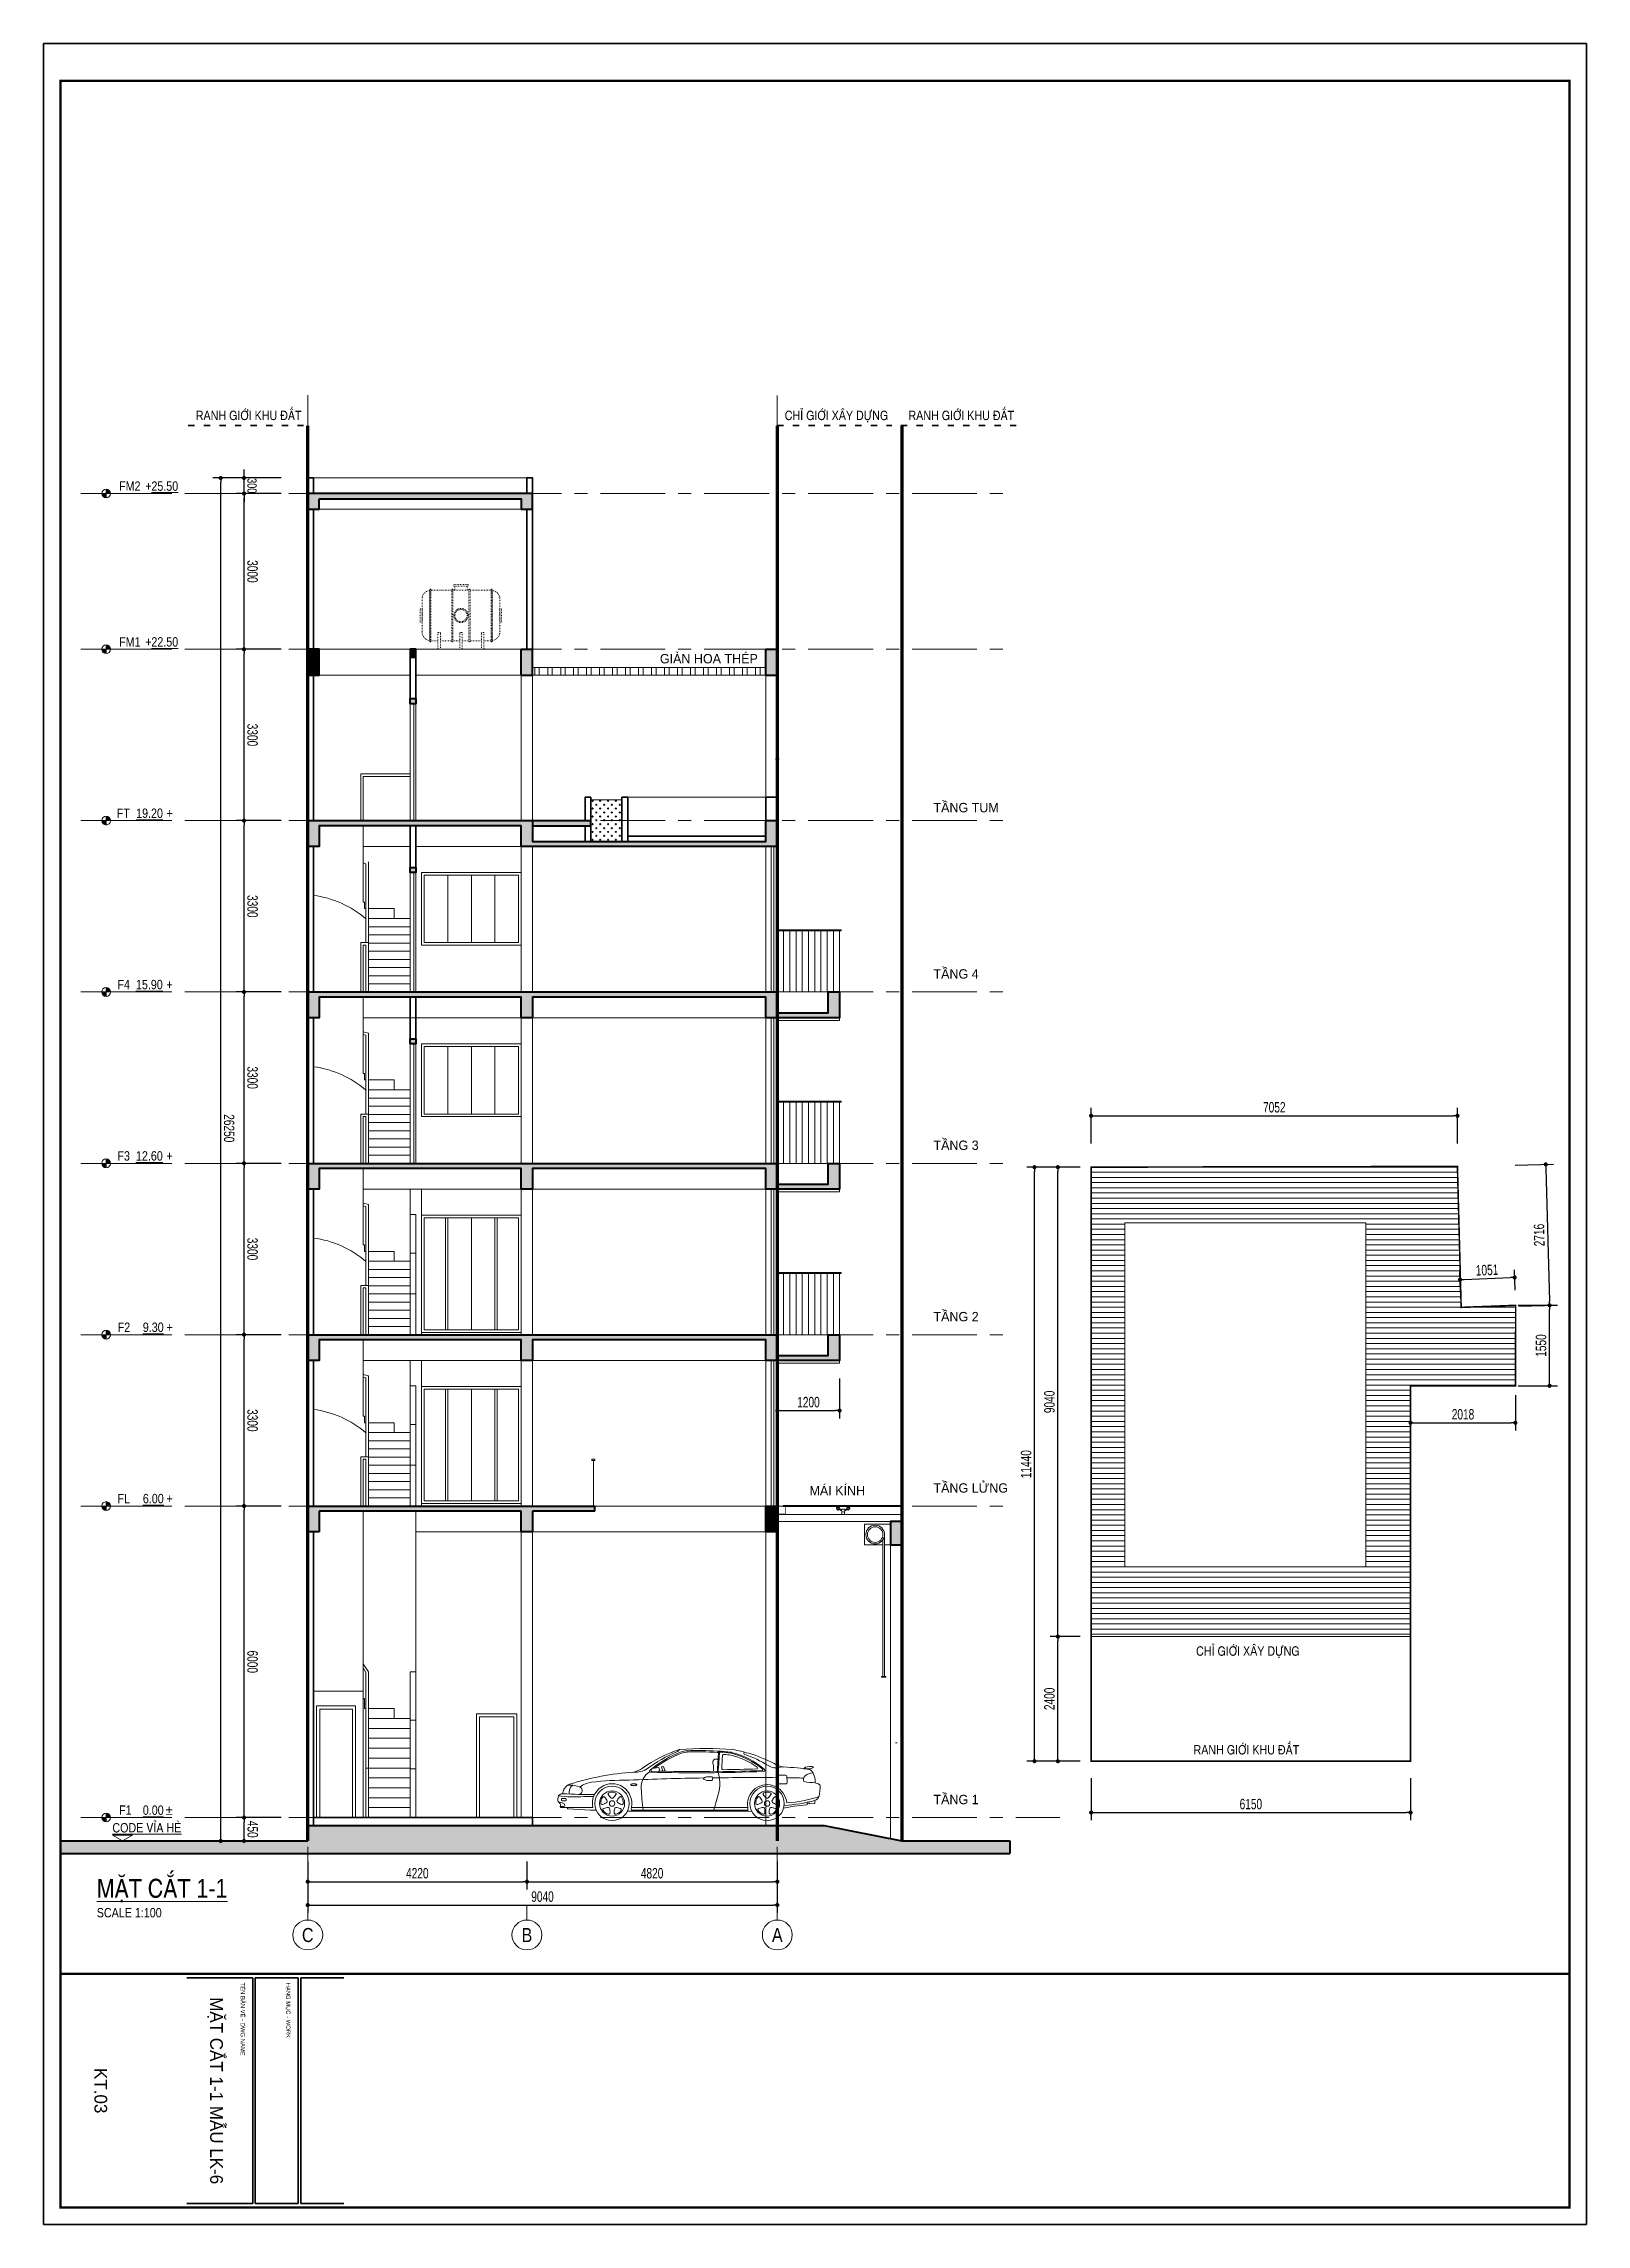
# Model space of a CAD drawing. Header units: millimetres. Extents: x 942520 to 1056220, y -189448 to -147448.
# Drawn here: x 1026520 to 1056220, y -189448 to -147448 of the extents above; entities that cross this region are included whole.
import ezdxf
from ezdxf.enums import TextEntityAlignment as Align

# ---------------------------------------------------------------- set-up
doc = ezdxf.new("R2010")
doc.units = ezdxf.units.MM
doc.header["$MEASUREMENT"] = 0
doc.header["$PDMODE"] = 2
doc.header["$PDSIZE"] = 1
for name, pattern in [('ACAD_ISO03W100', [30, 12, -18]), ('CENTER', [2, 1.25, -0.25, 0.25, -0.25]), ('HIDDEN', [9.525, 6.35, -3.175])]:
    doc.linetypes.add(name, pattern=pattern)
doc.layers.get('DEFPOINTS').update_dxf_attribs({"color": 1})
for name, color, linetype, lineweight in [('DWGshare.com_1', 7, 'Continuous', 35), ('DWGshare.com_10', 126, 'Continuous', 13), ('DWGshare.com_11', 142, 'Continuous', 15), ('DWGshare.com_12', 139, 'CENTER', 9), ('DWGshare.com_2', 1, 'Continuous', 40), ('DWGshare.com_3', 125, 'Continuous', 18), ('DWGshare.com_4', 159, 'Continuous', 9), ('DWGshare.com_5', 118, 'Continuous', 9), ('DWGshare.com_6', 122, 'Continuous', 18), ('DWGshare.com_7', 139, 'Continuous', 9), ('DWGshare.com_8', 250, 'Continuous', 5), ('DWGshare.com_9', 122, 'Continuous', 15)]:
    doc.layers.add(name, color=color, linetype=linetype, lineweight=lineweight)
doc.layers.add('DWGshare.com_14', color=2, linetype='Continuous')
doc.styles.add('DWGshare.com_1', font='VHARIALN.TTF')
doc.styles.add('DWGshare.com_2', font='VHAVAN.TTF')
doc.styles.add('DWGshare.com_3', font='VHARIALN.TTF', dxfattribs={"width": 0.85})
doc.styles.add('DWGshare.com_7', font='VHHELS.TTF')
doc.styles.add('DWGshare.com_8', font='VHARIALN.TTF')
doc.dimstyles.new('DWGshare.com_1', dxfattribs={"dimscale": 100, "dimtxt": 1.8, "dimasz": 0.8, "dimexe": 1.5, "dimexo": 0, "dimgap": 0.6, "dimtad": 1, "dimdec": 0, "dimlfac": 2, "dimzin": 0, "dimdsep": 46, "dimtxsty": 'DWGshare.com_3', "dimblk": 'DWGshare.com_38', "dimcen": 0, "dimclrd": 256, "dimclre": 256, "dimclrt": 124, "dimazin": 2, "dimtfac": 0.75, "dimtdec": 0, "dimtix": 1, "dimtmove": 2, "dimatfit": 2, "dimfxl": 1, "dimtolj": 1, "dimtzin": 0, "dimarcsym": 0})

msp = doc.modelspace()

# ---------------------------------------------------------------- texts
at = {"layer": 'DWGshare.com_9'}
for s, style, p in [('ranh giíi khu ®Êt', 'DWGshare.com_1', (1029449.2, -154698.2, 0)), ('chØ giíi x©y dùng', 'DWGshare.com_1', (1040787.8, -154698.2, 0)), ('ranh giíi khu ®Êt', 'DWGshare.com_1', (1043168.8, -154698.2, 0)), ('giµn hoa thÐp', 'DWGshare.com_2', (1038383.6, -159384, 0)), ('tÇng TUM', 'DWGshare.com_2', (1043650.8, -162251.3, 0)), ('tÇng 4', 'DWGshare.com_2', (1043650.8, -165454.9, 0)), ('tÇng 3', 'DWGshare.com_2', (1043650.8, -168754.9, 0)), ('tÇng 2', 'DWGshare.com_2', (1043650.8, -172054.9, 0)), ('tÇng LöNG', 'DWGshare.com_2', (1043650.8, -175354.9, 0)), ('m¸i kÝnh', 'DWGshare.com_2', (1041264, -175406.3, 0)), ('chØ giíi x©y dùng', 'DWGshare.com_1', (1048707.4, -178495.3, 0)), ('ranh giíi khu ®Êt', 'DWGshare.com_1', (1048656.4, -180396.8, 0)), ('tÇng 1', 'DWGshare.com_2', (1043650.8, -181354.9, 0)), ('%%ucode vØa hÌ', 'DWGshare.com_1', (1027843.7, -181899.3))]:
    msp.add_text(s, height=180, dxfattribs=dict(at, style=style)).set_placement(p)
at = {"layer": 'DWGshare.com_9', "color": 139, "style": 'DWGshare.com_7'}
for s, p in [('mÆt c¾t 1-1 mÉu LK-6', (1029725.8, -186872.9)), ('kt.03', (1027497.5, -186872.9))]:
    msp.add_text(s, height=244.8, rotation=270, dxfattribs=at).set_placement(p, align=Align.CENTER)

# ---------------------------------------------------------------- blocks, each defined once
blk = doc.blocks.new('DWGshare.com_29')
at = {"linetype": 'ACAD_ISO03W100'}
for p, q in [((-750, 335), (-750, 967)), ((-121, 1219), (-121, 1136)), ((122, 1219), (122, 1136)), ((750, 335), (750, 967))]:
    blk.add_line(p, q, dxfattribs=at)
for points in [[(-600, 146), (-600, 1155), (-579, 1155), (-579, 146)], [(-174, 146), (-174, 1155), (-154, 1155), (-154, 146)], [(137, 1219), (-136, 1219), (-136, 1245), (137, 1245)], [(174, 146), (174, 1155), (154, 1155), (154, 146)], [(600, 146), (600, 1155), (579, 1155), (579, 146)], [(-783, 524), (-783, 777), (-750, 777), (-750, 524)], [(783, 524), (783, 777), (750, 777), (750, 524)], [(-443, 0), (-395, 0), (-395, 322), (-443, 322)], [(24, 0), (-24, 0), (-24, 322), (24, 322)], [(443, 0), (395, 0), (395, 322), (443, 322)]]:
    blk.add_lwpolyline(points, close=True, dxfattribs=at)
for points in [[(-600, 1136), (-600, 166)], [(-174, 1136), (-579, 1136)], [(154, 1136), (-154, 1136)], [(579, 1136), (174, 1136)], [(600, 166), (600, 1136)], [(-579, 166), (-443, 166)], [(-395, 166), (-174, 166)], [(-154, 166), (-24, 166)], [(24, 166), (154, 166)], [(174, 166), (395, 166)], [(443, 166), (579, 166)]]:
    blk.add_lwpolyline(points, dxfattribs=at)
for radius in [137, 117]:
    blk.add_circle((0, 651), radius, dxfattribs=at)
for centre, start, end in [((-577, 964), 97.774, 178.9884), ((577, 964), 1.0116, 82.226), ((-577, 338), 181.0116, 262.226), ((577, 338), 277.774, 358.9884)]:
    blk.add_arc(centre, 173, start, end, dxfattribs=at)
blk = doc.blocks.new('DWGshare.com_38')
at = {"color": 0, "linetype": 'ByBlock', "lineweight": -2}
blk.add_line((-0.5, 0), (-1, 0), dxfattribs=at)
at = {"color": 0, "linetype": 'ByBlock', "const_width": 0.5}
blk.add_lwpolyline([(-0.25, 0, 1), (0.25, 0, 1)], format="xyb", close=True, dxfattribs=at)
blk = doc.blocks.new('*D143')
at = {"layer": 'DEFPOINTS', "color": 0, "linetype": 'Continuous', "transparency": 16777216}
for p in [(1031604, -182456), (1035824, -182456), (1035824, -182848)]:
    blk.add_point(p, dxfattribs=at)
at = {"layer": 'DWGshare.com_10', "linetype": 'Continuous', "lineweight": -2, "transparency": 16777216}
for p, q in [((1031604, -182456), (1031604, -182998)), ((1035824, -182456), (1035824, -182998)), ((1031684, -182848), (1035744, -182848))]:
    blk.add_line(p, q, dxfattribs=at)
at = {"layer": 'DWGshare.com_10', "linetype": 'Continuous', "lineweight": -2, "transparency": 16777216, "xscale": 80, "yscale": 80, "zscale": 80, "rotation": 180}
blk.add_blockref('DWGshare.com_38', (1031604, -182848), dxfattribs=at)
at = {"layer": 'DWGshare.com_10', "linetype": 'Continuous', "lineweight": -2, "transparency": 16777216, "xscale": 80, "yscale": 80, "zscale": 80}
blk.add_blockref('DWGshare.com_38', (1035824, -182848), dxfattribs=at)
at = {"layer": 'DWGshare.com_10', "color": 124, "linetype": 'Continuous', "transparency": 16777216, "insert": (1033714, -182686), "char_height": 200, "attachment_point": 5, "style": 'DWGshare.com_3'}
blk.add_mtext('\\A1;4220', dxfattribs=at)
blk = doc.blocks.new('DWGshare.com_108')
at = {"color": 0, "linetype": 'ByBlock', "lineweight": -2}
for p, q in [((-1, 0.17), (0, 0)), ((-1, 0.17), (-1, -0.17)), ((0, 0), (-1, -0.17))]:
    blk.add_line(p, q, dxfattribs=at)
blk = doc.blocks.new('*D144')
at = {"layer": 'DEFPOINTS', "color": 0, "linetype": 'Continuous', "transparency": 16777216}
for p in [(1031604, -182456), (1040644, -182456), (1040644, -183298)]:
    blk.add_point(p, dxfattribs=at)
at = {"layer": 'DWGshare.com_10', "linetype": 'Continuous', "lineweight": -2, "transparency": 16777216}
for p, q in [((1031604, -182456), (1031604, -183448)), ((1040644, -182456), (1040644, -183448)), ((1031684, -183298), (1040564, -183298))]:
    blk.add_line(p, q, dxfattribs=at)
at = {"layer": 'DWGshare.com_10', "linetype": 'Continuous', "lineweight": -2, "transparency": 16777216, "xscale": 80, "yscale": 80, "zscale": 80, "rotation": 180}
blk.add_blockref('DWGshare.com_38', (1031604, -183298), dxfattribs=at)
at = {"layer": 'DWGshare.com_10', "linetype": 'Continuous', "lineweight": -2, "transparency": 16777216, "xscale": 80, "yscale": 80, "zscale": 80}
blk.add_blockref('DWGshare.com_38', (1040644, -183298), dxfattribs=at)
at = {"layer": 'DWGshare.com_10', "color": 124, "linetype": 'Continuous', "transparency": 16777216, "insert": (1036124, -183136), "char_height": 200, "attachment_point": 5, "style": 'DWGshare.com_3'}
blk.add_mtext('\\A1;9040', dxfattribs=at)
blk = doc.blocks.new('DWGshare.com_28')
blk.add_line((0, -288), (0, 0))
blk.add_circle((0, 288), 288)
at = {"style": 'DWGshare.com_1'}
blk.add_attdef('1', text='', height=270, dxfattribs=at).set_placement((0, 288), align=Align.MIDDLE_CENTER)
blk = doc.blocks.new('*D145')
at = {"layer": 'DEFPOINTS', "color": 0, "linetype": 'Continuous', "transparency": 16777216}
for p in [(1035824, -182456), (1040644, -182456), (1040644, -182848)]:
    blk.add_point(p, dxfattribs=at)
at = {"layer": 'DWGshare.com_10', "linetype": 'Continuous', "lineweight": -2, "transparency": 16777216}
for p, q in [((1035824, -182456), (1035824, -182998)), ((1040644, -182456), (1040644, -182998)), ((1035904, -182848), (1040564, -182848))]:
    blk.add_line(p, q, dxfattribs=at)
at = {"layer": 'DWGshare.com_10', "linetype": 'Continuous', "lineweight": -2, "transparency": 16777216, "xscale": 80, "yscale": 80, "zscale": 80, "rotation": 180}
blk.add_blockref('DWGshare.com_38', (1035824, -182848), dxfattribs=at)
at = {"layer": 'DWGshare.com_10', "linetype": 'Continuous', "lineweight": -2, "transparency": 16777216, "xscale": 80, "yscale": 80, "zscale": 80}
blk.add_blockref('DWGshare.com_38', (1040644, -182848), dxfattribs=at)
at = {"layer": 'DWGshare.com_10', "color": 124, "linetype": 'Continuous', "transparency": 16777216, "insert": (1038234, -182686), "char_height": 200, "attachment_point": 5, "style": 'DWGshare.com_3'}
blk.add_mtext('\\A1;4820', dxfattribs=at)
blk = doc.blocks.new('*D146')
at = {"layer": 'DEFPOINTS', "color": 0, "linetype": 'Continuous', "transparency": 16777216}
for p in [(1040644, -173157), (1041844, -173157), (1041844, -173775)]:
    blk.add_point(p, dxfattribs=at)
at = {"layer": 'DWGshare.com_10', "linetype": 'Continuous', "lineweight": -2, "transparency": 16777216}
for p, q in [((1040644, -173157), (1040644, -173925)), ((1041844, -173157), (1041844, -173925)), ((1040724, -173775), (1041764, -173775))]:
    blk.add_line(p, q, dxfattribs=at)
at = {"layer": 'DWGshare.com_10', "linetype": 'Continuous', "lineweight": -2, "transparency": 16777216, "xscale": 80, "yscale": 80, "zscale": 80, "rotation": 180}
blk.add_blockref('DWGshare.com_38', (1040644, -173775), dxfattribs=at)
at = {"layer": 'DWGshare.com_10', "linetype": 'Continuous', "lineweight": -2, "transparency": 16777216, "xscale": 80, "yscale": 80, "zscale": 80}
blk.add_blockref('DWGshare.com_38', (1041844, -173775), dxfattribs=at)
at = {"layer": 'DWGshare.com_10', "color": 124, "linetype": 'Continuous', "transparency": 16777216, "insert": (1041244, -173613), "char_height": 200, "attachment_point": 5, "style": 'DWGshare.com_3'}
blk.add_mtext('\\A1;1200', dxfattribs=at)
blk = doc.blocks.new('DWGshare.com_99')
at = {"layer": 'DWGshare.com_14', "linetype": 'ACAD_ISO03W100', "ltscale": 20, "const_width": 30, "flags": 128}
blk.add_lwpolyline([(7052, 11454), (7124, 8739), (8174, 8779), (8168, 7229), (6150, 7229), (6150, 0), (0, 0), (0, 11440), (7052, 11454)], dxfattribs=at)
blk = doc.blocks.new('DWGshare.com_84')
at = {"layer": 'DWGshare.com_11'}
blk.add_lwpolyline([(930873, 225802), (932073, 225802), (932073, 227532)], dxfattribs=at)
blk.add_lwpolyline([(932043, 227532), (932103, 227532), (932103, 227552), (932043, 227552)], close=True, dxfattribs=at)
at = {"layer": 'DWGshare.com_4', "linetype": 'Continuous'}
for p, q in [((932043, 227552, 0), (930873, 227552, 0)), ((932043, 227532, 0), (930873, 227532, 0)), ((930993, 226352, 0), (930993, 227532, 0)), ((931113, 226352, 0), (931113, 227532, 0)), ((931233, 226352, 0), (931233, 227532, 0)), ((931353, 226352, 0), (931353, 227532, 0)), ((931473, 226352, 0), (931473, 227532, 0)), ((931593, 226352, 0), (931593, 227532, 0)), ((931713, 226352, 0), (931713, 227532, 0)), ((931833, 226352, 0), (931833, 227532, 0)), ((931953, 226352, 0), (931953, 227532, 0))]:
    blk.add_line(p, q, dxfattribs=at)
blk = doc.blocks.new('DWGshare.com_48')
for p, q in [((-1869, 855), (-1877, 733)), ((-1693, 877), (-1847, 877)), ((-1679, 733), (-1671, 855)), ((471, 953), (503, 1046)), ((503, 1046), (542, 1036)), ((542, 1036), (512, 954)), ((593, 1024), (581, 984)), ((581, 984), (593, 938)), ((724, 1007), (593, 1024)), ((593, 938), (736, 938)), ((741, 973), (724, 1007)), ((736, 938), (741, 973)), ((-1854, 710), (-1701, 710)), ((-445, 839), (-440, 780)), ((2035, 465), (1847, 465)), ((2455, 428), (2389, 428)), ((-2409, 384), (-2413, 332)), ((-2413, 332), (-2313, 322)), ((-2313, 322), (-2312, 340)), ((-2312, 340), (-2262, 338)), ((-2262, 338), (-2262, 305)), ((-2260, 307), (-2015, 279)), ((-2015, 279), (-1810, 239)), ((-1141, 184), (-1199, 178)), ((1195, 184), (-1141, 184)), ((-1124, 229), (-1120, 257)), ((1119, 257), (-1120, 257)), ((1102, 202), (-1102, 202)), ((1119, 257), (1124, 229)), ((1910, 205), (1796, 201)), ((2466, 257), (1864, 257)), ((2343, 230), (1910, 205)), ((2351, 257), (2353, 241)), ((2378, 417), (2378, 394)), ((2389, 383), (2455, 383)), ((2466, 394), (2466, 417))]:
    blk.add_line(p, q)
for centre, radius in [((-1492, 331), 331), ((-1492, 331), 241), ((1492, 331), 331), ((1492, 331), 241), ((-1492, 331), 52.7), ((1492, 331), 52.7)]:
    blk.add_circle(centre, radius)
for centre, radius, start, end in [((-433, -1146), 2543, 105.9916, 117.9631), ((-408, -688), 2069, 108.439, 122.2134), ((-436, -179), 1540, 103.8355, 130.8283), ((-436, -179), 1522, 103.8713, 129.5197), ((-436, -179), 1485, 103.9466, 125.5985), ((-460, -939), 2337, 99.1449, 106.7487), ((-1077, 1305), 32.8, 295.8912, 32.541), ((-293, -5117), 6507, 85.6879, 94.745), ((-446, -1300), 2641, 91.809, 97.7884), ((-446, -1300), 2623, 92.7878, 97.7675), ((-446, -1300), 2586, 94.8242, 97.7241), ((-661, 1249), 28, 2.731, 94.8242), ((7054, 1616), 7634, 182.091, 185.1903), ((7062, 1616), 7623, 182.0888, 185.2004), ((-390, -1172), 2491, 93.212, 93.8165), ((-140, -5263), 6614, 88.3987, 93.3788), ((-140, -5263), 6589, 88.4021, 93.3859), ((31, 987), 336, 66.0458, 87.7497), ((31, 987), 362, 66.0368, 87.7076), ((-588, -674), 2108, 53.1574, 69.0302), ((-607, -680), 2146, 51.8536, 68.577), ((-788, -1471), 3008, 55.6946, 70.8991), ((275, 1408), 87.4, 204.5996, 251.4394), ((-884, -1326), 2883, 53.9366, 66.8898), ((-2054, 741), 366, 138.7513, 182.3308), ((-2323, 691), 353, 75.2423, 100.4896), ((-2300, 1108), 112, 218.9046, 278.8668), ((-2390, 643), 277, 53.3202, 86.7033), ((-1589, -3837), 4876, 92.6243, 98.7364), ((-2342, 1768), 772, 274.3761, 279.268), ((-2204, 1049), 33.4, 210.6151, 265.0017), ((-2301, 789), 108, 340.794, 44.3962), ((-2219, 1017), 11.2, 275.086, 356.6574), ((-1847, 855), 22.4, 89.9998, 179.9998), ((-1881, 1524), 495, 277.9641, 301.024), ((-1649, 1552), 534, 254.5731, 272.482), ((-1693, 855), 22.4, 359.9998, 89.9998), ((-1671, 1307), 292, 278.8903, 303.1649), ((-1426, 971), 22.4, 136.7287, 268.1729), ((-94, 35085), 34163, 267.7634, 271.413), ((-1394, 982), 16.8, 129.5197, 267.8172), ((-94, 35085), 34145, 267.8172, 269.2345), ((-1291, 1015), 16.8, 125.5985, 267.9881), ((-94, 35085), 34108, 267.9881, 269.071), ((-646, 1010), 28, 269.071, 4.5145), ((7027, 1616), 7669, 182.731, 184.5145), ((108, 704), 692, 161.3213, 190.8673), ((-512, 1122), 65.2, 329.6798, 126.1105), ((-89, 35212), 34264, 269.2588, 271.1324), ((335, 978), 798, 171.9579, 181.9908), ((-396, 677), 169, 98.3437, 106.8434), ((-377, 545), 302, 90.0244, 98.3437), ((-377, 545), 302, 81.7051, 90.0244), ((-357, 677), 169, 70.58, 81.7051), ((-607, -680), 2146, 50.3724, 51.5848), ((748, 956), 22.4, 271.9332, 49.9128), ((589, 649), 343, 355.8861, 58.8567), ((1042, 1329), 397, 234.8511, 275.2299), ((1210, 1434), 518, 234.2233, 255.2197), ((751, -4216), 5160, 72.3776, 86.3739), ((-1606, 655), 906, 178.4245, 191.5036), ((-2489, 679), 22.4, 113.9511, 178.4245), ((-2489, 679), 22.4, 113.9511, 178.4245), ((-2302, 259), 482, 104.1211, 113.9511), ((-2383, 496), 112, 191.5036, 255.7308), ((-1734, 2588), 2251, 250.3036, 266.5006), ((-2337, 1214), 480, 259.9716, 286.6102), ((-1193, -57312), 58142, 90.66827, 90.99079), ((-1854, 733), 22.4, 179.9998, 269.9998), ((-1493, 316), 378, 351.0139, 176.1693), ((-1530, 343), 179, 142.1367, 181.8629), ((-1701, 733), 22.4, 269.9998, 359.9998), ((-1193, -57312), 58142, 89.26199, 90.47293), ((-1652, 440), 23.4, 36.5481, 145.7065), ((-1821, 290), 250, 19.7363, 41.0812), ((-1546, 516), 23.4, 106.2931, 215.4514), ((-1351, 631), 250, 210.9184, 232.2633), ((-1492, 370), 179, 70.1367, 109.8629), ((-1492, 454), 23.4, 239.0486, 300.951), ((-1633, 631), 250, 307.7363, 329.0812), ((-1438, 516), 23.4, 324.5481, 73.7065), ((-1163, 290), 250, 138.9184, 160.2633), ((-1332, 440), 23.4, 34.2931, 143.4514), ((-1454, 343), 179, 358.1367, 37.8629), ((11625, 3964), 12659, 195.5334, 197.287), ((-396, 943), 169, 254.7492, 261.7051), ((-377, 1075), 302, 261.7051, 270.0244), ((-377, 1075), 302, 270.0244, 278.3437), ((-357, 943), 169, 278.3437, 289.4688), ((-328, 759), 82, 49.5841, 70.58), ((-328, 861), 82, 289.4688, 310.4647), ((-1193, -57312), 58142, 87.67472, 89.09661), ((-285, 810), 15.5, 0.0244, 49.5841), ((-285, 810), 15.5, 310.4647, 0.0244), ((-4322, 865), 5259, 352.7547, 357.3785), ((1024, 692), 7.16, 127.5158, 179.9998), ((1024, 692), 7.16, 179.9998, 232.4838), ((1048, 661), 47, 107.6416, 127.5158), ((1048, 724), 47, 232.4838, 252.358), ((1064, 609), 101, 97.5041, 107.6416), ((1064, 775), 101, 252.358, 262.4955), ((1075, 527), 184, 89.9998, 97.5041), ((1075, 858), 184, 262.4955, 269.9998), ((1075, 527), 184, 82.4955, 89.9998), ((1075, 858), 184, 269.9998, 277.5041), ((1086, 609), 101, 72.358, 82.4955), ((1086, 775), 101, 277.5041, 287.6416), ((1492, 331), 380, 348.777, 191.2161), ((1102, 661), 47, 52.4838, 72.358), ((1102, 724), 47, 287.6416, 307.5158), ((1127, 692), 7.16, 359.9998, 52.4838), ((1127, 692), 7.16, 307.5158, 359.9998), ((1190, -4985), 5767, 83.0678, 90.2377), ((1454, 343), 179, 142.1367, 181.8629), ((1332, 440), 23.4, 36.5481, 145.7065), ((1163, 290), 250, 19.7363, 41.0812), ((1438, 516), 23.4, 106.2931, 215.4514), ((1633, 631), 250, 210.9184, 232.2633), ((1492, 370), 179, 70.1367, 109.8629), ((1492, 454), 23.4, 239.0486, 300.951), ((1351, 631), 250, 307.7363, 329.0812), ((1546, 516), 23.4, 324.5481, 73.7065), ((1821, 290), 250, 138.9184, 160.2633), ((1652, 440), 23.4, 34.2931, 143.4514), ((1530, 343), 179, 358.1367, 37.8629), ((1935, 8732), 8228, 269.2609, 273.5281), ((1817, 237), 508, 53.991, 82.1757), ((2211, 2759), 2301, 265.6163, 277.8642), ((2141, 580), 73.1, 123.6064, 267.5255), ((2309, 191), 496, 85.9734, 114.9171), ((2135, 539), 185, 352.0793, 51.6207), ((2230, 507), 212, 3.5187, 66.7362), ((2389, 417), 11.2, 89.9998, 179.9998), ((2426, 371), 149, 50.0543, 84.1222), ((2455, 417), 11.2, 359.9998, 89.9998), ((2515, 477), 11.2, 15.7797, 50.0543), ((2273, 409), 262, 350.0513, 15.7797), ((-1580, 3657), 3373, 255.7308, 265.9115), ((-1685, 336), 23.4, 178.2931, 287.4514), ((-1734, 557), 250, 282.9184, 304.2633), ((-1645, 212), 23.4, 108.5481, 217.7065), ((-1515, 298), 179, 214.1367, 253.8629), ((-1555, 5), 250, 91.7363, 113.0812), ((-1609, 369), 23.4, 311.0486, 12.951), ((-1557, 148), 23.4, 250.2931, 359.4514), ((-1564, 231), 23.4, 23.0486, 84.951), ((-1782, 170), 250, 354.9184, 16.2633), ((-1201, 170), 250, 163.7363, 185.0812), ((-1427, 148), 23.4, 180.5481, 289.7065), ((-1419, 231), 23.4, 95.0486, 156.951), ((-1429, 5), 250, 66.9184, 88.2633), ((-1468, 298), 179, 286.1367, 325.8629), ((-1375, 369), 23.4, 167.0486, 228.951), ((-1250, 557), 250, 235.7363, 257.0812), ((-1339, 212), 23.4, 322.2931, 71.4514), ((-1298, 336), 23.4, 252.5481, 1.7065), ((-1102, 224), 22.4, 168.0311, 269.9998), ((1102, 224), 22.4, 269.9998, 11.9685), ((1298, 336), 23.4, 178.2931, 287.4514), ((1250, 557), 250, 282.9184, 304.2633), ((1339, 212), 23.4, 108.5481, 217.7065), ((1468, 298), 179, 214.1367, 253.8629), ((1429, 5), 250, 91.7363, 113.0812), ((1375, 369), 23.4, 311.0486, 12.951), ((1427, 148), 23.4, 250.2931, 359.4514), ((1419, 231), 23.4, 23.0486, 84.951), ((1201, 170), 250, 354.9184, 16.2633), ((1782, 170), 250, 163.7363, 185.0812), ((1557, 148), 23.4, 180.5481, 289.7065), ((1564, 231), 23.4, 95.0486, 156.951), ((1555, 5), 250, 66.9184, 88.2633), ((1515, 298), 179, 286.1367, 325.8629), ((1609, 369), 23.4, 167.0486, 228.951), ((1734, 557), 250, 235.7363, 257.0812), ((1645, 212), 23.4, 322.2931, 71.4514), ((1685, 336), 23.4, 252.5481, 1.7065), ((2341, 241), 11.2, 276.3368, 359.9998), ((2389, 394), 11.2, 179.9998, 269.9998), ((2441, 296), 36.5, 106.5681, 210.6706), ((2454, 696), 421, 263.9603, 274.8278), ((2528, 159), 198, 89.9165, 119.5382), ((2455, 394), 11.2, 269.9998, 359.9998), ((2473, 272), 16.6, 246.0708, 37.5806), ((2546, 297), 61.5, 110.1663, 194.1728), ((2521, 365), 11.2, 290.1663, 350.0513)]:
    blk.add_arc(centre, radius, start, end)
blk = doc.blocks.new('DWGshare.com_20')
at = {"style": 'DWGshare.com_1'}
for tag, p, height in [('%%UTITLEDRAWING', (0, 0), 360), ('SCALE1:100', (0, -380), 180)]:
    blk.add_attdef(tag, p, '', height=height, dxfattribs=at)
blk = doc.blocks.new('*D165')
at = {"layer": 'DEFPOINTS', "color": 0, "ltscale": 20, "transparency": 16777216}
for p in [(1053738, -168096), (1046686, -168632), (1053738, -168632)]:
    blk.add_point(p, dxfattribs=at)
at = {"layer": 'DWGshare.com_10', "lineweight": -2, "ltscale": 20, "transparency": 16777216}
for p, q in [((1046686, -168632), (1046686, -167946)), ((1053738, -168632), (1053738, -167946)), ((1046766, -168096), (1053658, -168096))]:
    blk.add_line(p, q, dxfattribs=at)
at = {"layer": 'DWGshare.com_10', "lineweight": -2, "ltscale": 20, "transparency": 16777216, "xscale": 80, "yscale": 80, "zscale": 80, "rotation": 180}
blk.add_blockref('DWGshare.com_38', (1046686, -168096), dxfattribs=at)
at = {"layer": 'DWGshare.com_10', "lineweight": -2, "ltscale": 20, "transparency": 16777216, "xscale": 80, "yscale": 80, "zscale": 80}
blk.add_blockref('DWGshare.com_38', (1053738, -168096), dxfattribs=at)
at = {"layer": 'DWGshare.com_10', "color": 124, "ltscale": 20, "transparency": 16777216, "insert": (1050212, -167934), "char_height": 200, "attachment_point": 5, "style": 'DWGshare.com_3'}
blk.add_mtext('\\A1;7052', dxfattribs=at)
blk = doc.blocks.new('*D166')
at = {"layer": 'DEFPOINTS', "color": 0, "ltscale": 20, "transparency": 16777216}
for p in [(1046686, -180855), (1052836, -180855), (1052836, -181516)]:
    blk.add_point(p, dxfattribs=at)
at = {"layer": 'DWGshare.com_10', "lineweight": -2, "ltscale": 20, "transparency": 16777216}
for p, q in [((1046686, -180855), (1046686, -181666)), ((1052836, -180855), (1052836, -181666)), ((1046766, -181516), (1052756, -181516))]:
    blk.add_line(p, q, dxfattribs=at)
at = {"layer": 'DWGshare.com_10', "lineweight": -2, "ltscale": 20, "transparency": 16777216, "xscale": 80, "yscale": 80, "zscale": 80, "rotation": 180}
blk.add_blockref('DWGshare.com_38', (1046686, -181516), dxfattribs=at)
at = {"layer": 'DWGshare.com_10', "lineweight": -2, "ltscale": 20, "transparency": 16777216, "xscale": 80, "yscale": 80, "zscale": 80}
blk.add_blockref('DWGshare.com_38', (1052836, -181516), dxfattribs=at)
at = {"layer": 'DWGshare.com_10', "color": 124, "ltscale": 20, "transparency": 16777216, "insert": (1049761, -181354), "char_height": 200, "attachment_point": 5, "style": 'DWGshare.com_3'}
blk.add_mtext('\\A1;6150', dxfattribs=at)
blk = doc.blocks.new('*D167')
at = {"layer": 'DEFPOINTS', "color": 0, "ltscale": 20, "transparency": 16777216}
for p in [(1054839, -171211), (1053799, -171493), (1054849, -171453)]:
    blk.add_point(p, dxfattribs=at)
at = {"layer": 'DWGshare.com_10', "lineweight": -2, "ltscale": 20, "transparency": 16777216}
for p, q in [((1053799, -171493), (1053784, -171101)), ((1053869, -171248), (1054759, -171214)), ((1054849, -171453), (1054834, -171061))]:
    blk.add_line(p, q, dxfattribs=at)
at = {"layer": 'DWGshare.com_10', "lineweight": -2, "ltscale": 20, "transparency": 16777216, "xscale": 80, "yscale": 80, "zscale": 80}
for p, rotation in [((1053789, -171251), 182.1986629255574), ((1054839, -171211), 2.198662925557448)]:
    blk.add_blockref('DWGshare.com_38', p, dxfattribs=dict(at, rotation=rotation))
at = {"layer": 'DWGshare.com_10', "color": 124, "ltscale": 20, "transparency": 16777216, "insert": (1054308, -171069), "char_height": 200, "attachment_point": 5, "rotation": 2.1987, "style": 'DWGshare.com_3'}
blk.add_mtext('\\A1;1051', dxfattribs=at)
blk = doc.blocks.new('*D168')
at = {"layer": 'DEFPOINTS', "color": 0, "ltscale": 20, "transparency": 16777216}
for p in [(1046046, -178127), (1046472, -178127), (1046472, -180527)]:
    blk.add_point(p, dxfattribs=at)
at = {"layer": 'DWGshare.com_10', "lineweight": -2, "ltscale": 20, "transparency": 16777216}
for p, q in [((1046472, -178127), (1045896, -178127)), ((1046046, -180447), (1046046, -178207)), ((1046472, -180527), (1045896, -180527))]:
    blk.add_line(p, q, dxfattribs=at)
at = {"layer": 'DWGshare.com_10', "lineweight": -2, "ltscale": 20, "transparency": 16777216, "xscale": 80, "yscale": 80, "zscale": 80}
for p, rotation in [((1046046, -178127), 90), ((1046046, -180527), 270)]:
    blk.add_blockref('DWGshare.com_38', p, dxfattribs=dict(at, rotation=rotation))
at = {"layer": 'DWGshare.com_10', "color": 124, "ltscale": 20, "transparency": 16777216, "insert": (1045884, -179327), "char_height": 200, "attachment_point": 5, "rotation": 90, "style": 'DWGshare.com_3'}
blk.add_mtext('\\A1;2400', dxfattribs=at)
blk = doc.blocks.new('*D169')
at = {"layer": 'DEFPOINTS', "color": 0, "ltscale": 20, "transparency": 16777216}
for p in [(1046046, -169087), (1046472, -169087), (1046472, -178127)]:
    blk.add_point(p, dxfattribs=at)
at = {"layer": 'DWGshare.com_10', "lineweight": -2, "ltscale": 20, "transparency": 16777216}
for p, q in [((1046472, -169087), (1045896, -169087)), ((1046046, -178047), (1046046, -169167)), ((1046472, -178127), (1045896, -178127))]:
    blk.add_line(p, q, dxfattribs=at)
at = {"layer": 'DWGshare.com_10', "lineweight": -2, "ltscale": 20, "transparency": 16777216, "xscale": 80, "yscale": 80, "zscale": 80}
for p, rotation in [((1046046, -169087), 90), ((1046046, -178127), 270)]:
    blk.add_blockref('DWGshare.com_38', p, dxfattribs=dict(at, rotation=rotation))
at = {"layer": 'DWGshare.com_10', "color": 124, "ltscale": 20, "transparency": 16777216, "insert": (1045884, -173607), "char_height": 200, "attachment_point": 5, "rotation": 90, "style": 'DWGshare.com_3'}
blk.add_mtext('\\A1;9040', dxfattribs=at)
blk = doc.blocks.new('*D170')
at = {"layer": 'DEFPOINTS', "color": 0, "ltscale": 20, "transparency": 16777216}
for p in [(1045596, -169087), (1046472, -169087), (1046472, -180527)]:
    blk.add_point(p, dxfattribs=at)
at = {"layer": 'DWGshare.com_10', "lineweight": -2, "ltscale": 20, "transparency": 16777216}
for p, q in [((1046472, -169087), (1045446, -169087)), ((1045596, -180447), (1045596, -169167)), ((1046472, -180527), (1045446, -180527))]:
    blk.add_line(p, q, dxfattribs=at)
at = {"layer": 'DWGshare.com_10', "lineweight": -2, "ltscale": 20, "transparency": 16777216, "xscale": 80, "yscale": 80, "zscale": 80}
for p, rotation in [((1045596, -169087), 90), ((1045596, -180527), 270)]:
    blk.add_blockref('DWGshare.com_38', p, dxfattribs=dict(at, rotation=rotation))
at = {"layer": 'DWGshare.com_10', "color": 124, "ltscale": 20, "transparency": 16777216, "insert": (1045434, -174807), "char_height": 200, "attachment_point": 5, "rotation": 90, "style": 'DWGshare.com_3'}
blk.add_mtext('\\A1;11440', dxfattribs=at)
blk = doc.blocks.new('*D171')
at = {"layer": 'DEFPOINTS', "color": 0, "ltscale": 20, "transparency": 16777216}
for p in [(1054850, -169048), (1054922, -171763), (1055511, -171747)]:
    blk.add_point(p, dxfattribs=at)
at = {"layer": 'DWGshare.com_10', "lineweight": -2, "ltscale": 20, "transparency": 16777216}
for p, q in [((1054850, -169048), (1055588, -169029)), ((1055440, -169113), (1055508, -171667)), ((1054922, -171763), (1055660, -171743))]:
    blk.add_line(p, q, dxfattribs=at)
at = {"layer": 'DWGshare.com_10', "lineweight": -2, "ltscale": 20, "transparency": 16777216, "xscale": 80, "yscale": 80, "zscale": 80}
for p, rotation in [((1055438, -169033), 91.52265884561223), ((1055511, -171747), 271.5226588456122)]:
    blk.add_blockref('DWGshare.com_38', p, dxfattribs=dict(at, rotation=rotation))
at = {"layer": 'DWGshare.com_10', "color": 124, "ltscale": 20, "transparency": 16777216, "insert": (1055312, -170394), "char_height": 200, "attachment_point": 5, "rotation": 91.5227, "style": 'DWGshare.com_3'}
blk.add_mtext('\\A1;2716', dxfattribs=at)
blk = doc.blocks.new('*D172')
at = {"layer": 'DEFPOINTS', "color": 0, "ltscale": 20, "transparency": 16777216}
for p in [(1054910, -171747), (1055511, -171747), (1054910, -173297)]:
    blk.add_point(p, dxfattribs=at)
at = {"layer": 'DWGshare.com_10', "lineweight": -2, "ltscale": 20, "transparency": 16777216}
for p, q in [((1054910, -171747), (1055661, -171747)), ((1055511, -173217), (1055511, -171827)), ((1054910, -173297), (1055661, -173297))]:
    blk.add_line(p, q, dxfattribs=at)
at = {"layer": 'DWGshare.com_10', "lineweight": -2, "ltscale": 20, "transparency": 16777216, "xscale": 80, "yscale": 80, "zscale": 80}
for p, rotation in [((1055511, -171747), 90), ((1055511, -173297), 270)]:
    blk.add_blockref('DWGshare.com_38', p, dxfattribs=dict(at, rotation=rotation))
at = {"layer": 'DWGshare.com_10', "color": 124, "ltscale": 20, "transparency": 16777216, "insert": (1055348, -172522), "char_height": 200, "attachment_point": 5, "rotation": 90, "style": 'DWGshare.com_3'}
blk.add_mtext('\\A1;1550', dxfattribs=at)
blk = doc.blocks.new('*D173')
at = {"layer": 'DEFPOINTS', "color": 0, "ltscale": 20, "transparency": 16777216}
for p in [(1052836, -173475), (1054853, -173475), (1054853, -174009)]:
    blk.add_point(p, dxfattribs=at)
at = {"layer": 'DWGshare.com_10', "lineweight": -2, "ltscale": 20, "transparency": 16777216}
for p, q in [((1052836, -173475), (1052836, -174159)), ((1054853, -173475), (1054853, -174159)), ((1052916, -174009), (1054773, -174009))]:
    blk.add_line(p, q, dxfattribs=at)
at = {"layer": 'DWGshare.com_10', "lineweight": -2, "ltscale": 20, "transparency": 16777216, "xscale": 80, "yscale": 80, "zscale": 80, "rotation": 180}
blk.add_blockref('DWGshare.com_38', (1052836, -174009), dxfattribs=at)
at = {"layer": 'DWGshare.com_10', "lineweight": -2, "ltscale": 20, "transparency": 16777216, "xscale": 80, "yscale": 80, "zscale": 80}
blk.add_blockref('DWGshare.com_38', (1054853, -174009), dxfattribs=at)
at = {"layer": 'DWGshare.com_10', "color": 124, "ltscale": 20, "transparency": 16777216, "insert": (1053845, -173847), "char_height": 200, "attachment_point": 5, "style": 'DWGshare.com_3'}
blk.add_mtext('\\A1;2018', dxfattribs=at)
blk = doc.blocks.new('*D175')
at = {"layer": 'DEFPOINTS', "color": 0, "transparency": 16777216}
for p in [(1030378, -181613), (1031094, -181613, 0), (1031094, -182063, 0)]:
    blk.add_point(p, dxfattribs=at)
at = {"layer": 'DWGshare.com_10', "lineweight": -2, "transparency": 16777216}
for p, q in [((1031094, -181613), (1030228, -181613)), ((1030378, -181983), (1030378, -181693)), ((1031094, -182063), (1030228, -182063))]:
    blk.add_line(p, q, dxfattribs=at)
at = {"layer": 'DWGshare.com_10', "lineweight": -2, "transparency": 16777216, "xscale": 80, "yscale": 80, "zscale": 80}
for p, rotation in [((1030378, -181613), 90), ((1030378, -182063), 270)]:
    blk.add_blockref('DWGshare.com_38', p, dxfattribs=dict(at, rotation=rotation))
at = {"layer": 'DWGshare.com_10', "color": 124, "transparency": 16777216, "insert": (1030544, -181838), "char_height": 200, "attachment_point": 5, "rotation": 270, "style": 'DWGshare.com_3'}
blk.add_mtext('\\A1;450', dxfattribs=at)
blk = doc.blocks.new('*D176')
at = {"layer": 'DEFPOINTS', "color": 0, "transparency": 16777216}
for p in [(1030378, -175613), (1031094, -175613, 0), (1031094, -181613, 0)]:
    blk.add_point(p, dxfattribs=at)
at = {"layer": 'DWGshare.com_10', "lineweight": -2, "transparency": 16777216}
for p, q in [((1031094, -175613), (1030228, -175613)), ((1030378, -181533), (1030378, -175693)), ((1031094, -181613), (1030228, -181613))]:
    blk.add_line(p, q, dxfattribs=at)
at = {"layer": 'DWGshare.com_10', "lineweight": -2, "transparency": 16777216, "xscale": 80, "yscale": 80, "zscale": 80}
for p, rotation in [((1030378, -175613), 90), ((1030378, -181613), 270)]:
    blk.add_blockref('DWGshare.com_38', p, dxfattribs=dict(at, rotation=rotation))
at = {"layer": 'DWGshare.com_10', "color": 124, "transparency": 16777216, "insert": (1030540, -178613), "char_height": 200, "attachment_point": 5, "rotation": 270, "style": 'DWGshare.com_3'}
blk.add_mtext('\\A1;6000', dxfattribs=at)
blk = doc.blocks.new('*D177')
at = {"layer": 'DEFPOINTS', "color": 0, "transparency": 16777216}
for p in [(1030378, -172313), (1031094, -172313, 0), (1031094, -175613, 0)]:
    blk.add_point(p, dxfattribs=at)
at = {"layer": 'DWGshare.com_10', "lineweight": -2, "transparency": 16777216}
for p, q in [((1031094, -172313), (1030228, -172313)), ((1030378, -175533), (1030378, -172393)), ((1031094, -175613), (1030228, -175613))]:
    blk.add_line(p, q, dxfattribs=at)
at = {"layer": 'DWGshare.com_10', "lineweight": -2, "transparency": 16777216, "xscale": 80, "yscale": 80, "zscale": 80}
for p, rotation in [((1030378, -172313), 90), ((1030378, -175613), 270)]:
    blk.add_blockref('DWGshare.com_38', p, dxfattribs=dict(at, rotation=rotation))
at = {"layer": 'DWGshare.com_10', "color": 124, "transparency": 16777216, "insert": (1030540, -173963), "char_height": 200, "attachment_point": 5, "rotation": 270, "style": 'DWGshare.com_3'}
blk.add_mtext('\\A1;3300', dxfattribs=at)
blk = doc.blocks.new('*D178')
at = {"layer": 'DEFPOINTS', "color": 0, "transparency": 16777216}
for p in [(1030378, -169013), (1031094, -169013, 0), (1031094, -172313, 0)]:
    blk.add_point(p, dxfattribs=at)
at = {"layer": 'DWGshare.com_10', "lineweight": -2, "transparency": 16777216}
for p, q in [((1031094, -169013), (1030228, -169013)), ((1030378, -172233), (1030378, -169093)), ((1031094, -172313), (1030228, -172313))]:
    blk.add_line(p, q, dxfattribs=at)
at = {"layer": 'DWGshare.com_10', "lineweight": -2, "transparency": 16777216, "xscale": 80, "yscale": 80, "zscale": 80}
for p, rotation in [((1030378, -169013), 90), ((1030378, -172313), 270)]:
    blk.add_blockref('DWGshare.com_38', p, dxfattribs=dict(at, rotation=rotation))
at = {"layer": 'DWGshare.com_10', "color": 124, "transparency": 16777216, "insert": (1030540, -170663), "char_height": 200, "attachment_point": 5, "rotation": 270, "style": 'DWGshare.com_3'}
blk.add_mtext('\\A1;3300', dxfattribs=at)
blk = doc.blocks.new('*D179')
at = {"layer": 'DEFPOINTS', "color": 0, "transparency": 16777216}
for p in [(1030378, -165713), (1031094, -165713, 0), (1031094, -169013, 0)]:
    blk.add_point(p, dxfattribs=at)
at = {"layer": 'DWGshare.com_10', "lineweight": -2, "transparency": 16777216}
for p, q in [((1031094, -165713), (1030228, -165713)), ((1030378, -168933), (1030378, -165793)), ((1031094, -169013), (1030228, -169013))]:
    blk.add_line(p, q, dxfattribs=at)
at = {"layer": 'DWGshare.com_10', "lineweight": -2, "transparency": 16777216, "xscale": 80, "yscale": 80, "zscale": 80}
for p, rotation in [((1030378, -165713), 90), ((1030378, -169013), 270)]:
    blk.add_blockref('DWGshare.com_38', p, dxfattribs=dict(at, rotation=rotation))
at = {"layer": 'DWGshare.com_10', "color": 124, "transparency": 16777216, "insert": (1030540, -167363), "char_height": 200, "attachment_point": 5, "rotation": 270, "style": 'DWGshare.com_3'}
blk.add_mtext('\\A1;3300', dxfattribs=at)
blk = doc.blocks.new('*D180')
at = {"layer": 'DEFPOINTS', "color": 0, "transparency": 16777216}
for p in [(1030378, -162413), (1031094, -162413, 0), (1031094, -165713, 0)]:
    blk.add_point(p, dxfattribs=at)
at = {"layer": 'DWGshare.com_10', "lineweight": -2, "transparency": 16777216}
for p, q in [((1031094, -162413), (1030228, -162413)), ((1030378, -165633), (1030378, -162493)), ((1031094, -165713), (1030228, -165713))]:
    blk.add_line(p, q, dxfattribs=at)
at = {"layer": 'DWGshare.com_10', "lineweight": -2, "transparency": 16777216, "xscale": 80, "yscale": 80, "zscale": 80}
for p, rotation in [((1030378, -162413), 90), ((1030378, -165713), 270)]:
    blk.add_blockref('DWGshare.com_38', p, dxfattribs=dict(at, rotation=rotation))
at = {"layer": 'DWGshare.com_10', "color": 124, "transparency": 16777216, "insert": (1030540, -164063), "char_height": 200, "attachment_point": 5, "rotation": 270, "style": 'DWGshare.com_3'}
blk.add_mtext('\\A1;3300', dxfattribs=at)
blk = doc.blocks.new('DWGshare.com_81')
at = {"color": 139}
for p, q in [((-9650, 41768), (-9650, 650)), ((-650, 41768), (-650, 650)), ((-9500, 9902), (-9500, 11555)), ((-800, 11555), (-800, 9902)), ((-800, 9902), (-9500, 9902)), ((-9500, 9802), (-800, 9802)), ((-9500, 8149), (-9500, 9802)), ((-800, 9802), (-800, 8149)), ((-800, 8149), (-9500, 8149)), ((-9500, 8049), (-800, 8049)), ((-9500, 5510), (-9500, 8049)), ((-800, 8049), (-800, 5510))]:
    blk.add_line(p, q, dxfattribs=at)
blk.add_lwpolyline([(-84000, 59400), (-84000, 0), (0, 0), (0, 59400)], close=True, dxfattribs=at)
at = {"color": 139, "const_width": 100}
for points in [[(-9650, 650), (-82567, 650), (-82567, 58750), (-9650, 58750)], [(-650, 650), (-9650, 650), (-9650, 58750), (-650, 58750)]]:
    blk.add_lwpolyline(points, close=True, dxfattribs=at)
at = {"color": 139, "style": 'DWGshare.com_8'}
for s, p in [('h¹ng môc - work', (-9311, 9339)), ('tªn b¶n vÏ - dwg.name', (-9311, 7586))]:
    blk.add_text(s, height=165, dxfattribs=at).set_placement(p)
blk = doc.blocks.new('*D185')
at = {"layer": 'DEFPOINTS', "color": 0, "transparency": 16777216}
for p in [(1029928, -155813), (1031094, -155813, 0), (1031094, -182063, 0)]:
    blk.add_point(p, dxfattribs=at)
at = {"layer": 'DWGshare.com_10', "lineweight": -2, "transparency": 16777216}
for p, q in [((1031094, -155813), (1029778, -155813)), ((1029928, -181983), (1029928, -155893)), ((1031094, -182063), (1029778, -182063))]:
    blk.add_line(p, q, dxfattribs=at)
at = {"layer": 'DWGshare.com_10', "lineweight": -2, "transparency": 16777216, "xscale": 80, "yscale": 80, "zscale": 80}
for p, rotation in [((1029928, -155813), 90), ((1029928, -182063), 270)]:
    blk.add_blockref('DWGshare.com_38', p, dxfattribs=dict(at, rotation=rotation))
at = {"layer": 'DWGshare.com_10', "color": 124, "transparency": 16777216, "insert": (1030090, -168338), "char_height": 200, "attachment_point": 5, "rotation": 270, "style": 'DWGshare.com_3'}
blk.add_mtext('\\A1;26250', dxfattribs=at)
blk = doc.blocks.new('*D186')
at = {"layer": 'DEFPOINTS', "color": 0, "linetype": 'ByBlock', "ltscale": 5, "transparency": 16777216}
for p in [(1030378, -156113), (1031094, -156113), (1031094, -159113)]:
    blk.add_point(p, dxfattribs=at)
at = {"layer": 'DWGshare.com_10', "linetype": 'ByBlock', "lineweight": -2, "ltscale": 5, "transparency": 16777216}
for p, q in [((1031094, -156113), (1030228, -156113)), ((1030378, -159033), (1030378, -156193)), ((1031094, -159113), (1030228, -159113))]:
    blk.add_line(p, q, dxfattribs=at)
at = {"layer": 'DWGshare.com_10', "linetype": 'ByBlock', "lineweight": -2, "ltscale": 5, "transparency": 16777216, "xscale": 80, "yscale": 80, "zscale": 80}
for p, rotation in [((1030378, -156113), 90), ((1030378, -159113), 270)]:
    blk.add_blockref('DWGshare.com_38', p, dxfattribs=dict(at, rotation=rotation))
at = {"layer": 'DWGshare.com_10', "color": 124, "linetype": 'ByBlock', "ltscale": 5, "transparency": 16777216, "insert": (1030540, -157613), "char_height": 200, "attachment_point": 5, "rotation": 270, "style": 'DWGshare.com_3'}
blk.add_mtext('\\A1;3000', dxfattribs=at)
blk = doc.blocks.new('*D187')
at = {"layer": 'DEFPOINTS', "color": 0, "linetype": 'ByBlock', "ltscale": 20, "transparency": 16777216}
for p in [(1030378, -155813), (1031094, -155813, 0), (1031094, -156113, 0)]:
    blk.add_point(p, dxfattribs=at)
at = {"layer": 'DWGshare.com_10', "linetype": 'ByBlock', "lineweight": -2, "ltscale": 20, "transparency": 16777216}
for p, q in [((1031094, -155813), (1030278, -155813)), ((1030378, -155733), (1030378, -155653)), ((1030378, -156113), (1030378, -155813)), ((1031094, -156113), (1030278, -156113)), ((1030378, -156193), (1030378, -156273))]:
    blk.add_line(p, q, dxfattribs=at)
at = {"layer": 'DWGshare.com_10', "linetype": 'ByBlock', "lineweight": -2, "ltscale": 20, "transparency": 16777216, "xscale": 80, "yscale": 80, "zscale": 80}
for p, rotation in [((1030378, -155813), 270), ((1030378, -156113), 90)]:
    blk.add_blockref('DWGshare.com_38', p, dxfattribs=dict(at, rotation=rotation))
at = {"layer": 'DWGshare.com_10', "color": 124, "linetype": 'ByBlock', "ltscale": 20, "transparency": 16777216, "insert": (1030530, -155963), "char_height": 180, "attachment_point": 5, "rotation": 270, "style": 'DWGshare.com_3'}
blk.add_mtext('\\A1;300', dxfattribs=at)
blk = doc.blocks.new('*D188')
at = {"layer": 'DEFPOINTS', "color": 0, "linetype": 'ByBlock', "ltscale": 5, "transparency": 16777216}
for p in [(1030378, -159113), (1030977, -159113), (1030977, -162413)]:
    blk.add_point(p, dxfattribs=at)
at = {"layer": 'DWGshare.com_10', "linetype": 'ByBlock', "lineweight": -2, "ltscale": 5, "transparency": 16777216}
for p, q in [((1030977, -159113), (1030228, -159113)), ((1030378, -162333), (1030378, -159193)), ((1030977, -162413), (1030228, -162413))]:
    blk.add_line(p, q, dxfattribs=at)
at = {"layer": 'DWGshare.com_10', "linetype": 'ByBlock', "lineweight": -2, "ltscale": 5, "transparency": 16777216, "xscale": 80, "yscale": 80, "zscale": 80}
for p, rotation in [((1030378, -159113), 90), ((1030378, -162413), 270)]:
    blk.add_blockref('DWGshare.com_38', p, dxfattribs=dict(at, rotation=rotation))
at = {"layer": 'DWGshare.com_10', "color": 124, "linetype": 'ByBlock', "ltscale": 5, "transparency": 16777216, "insert": (1030540, -160763), "char_height": 200, "attachment_point": 5, "rotation": 270, "style": 'DWGshare.com_3'}
blk.add_mtext('\\A1;3300', dxfattribs=at)
blk = doc.blocks.new('DWGshare.com_49')
h = blk.add_hatch(color=256)
h.paths.add_polyline_path([(0, 0.84), (0, 0), (0.84, 0, 0.414214)])
h.paths.add_polyline_path([(0, 0), (-0.84, 0, 0.414214), (0, -0.84)])
for p, q in [((-2.09, 0), (6.4, 0)), ((0, 0.84), (0, -0.84)), ((11.75, 0, 0), (6.4, 0))]:
    blk.add_line(p, q)
blk.add_circle((0, 0), 0.84)
at = {"style": 'DWGshare.com_1', "flags": 12}
blk.add_attdef('F', (2.48, 0.53), '', height=1.8, dxfattribs=at)
at = {"style": 'DWGshare.com_1'}
for p in [(6.4, 0.53), (7.55, 0.53)]:
    blk.add_attdef('#', p, '', height=1.8, dxfattribs=at)
blk = doc.blocks.new('DWGshare.com_130')
at = {"linetype": 'Continuous'}
blk.add_line((1378, 564), (878, 564), dxfattribs=at)
for p, q in [((878, 564), (878, 164)), ((1378, 564), (1378, 164)), ((878, 164), (1232, 164)), ((1232, 264), (1232, -2371)), ((1262, 364), (1262, -2371)), ((1262, 164), (1378, 164)), ((1232, -2371), (1262, -2371))]:
    blk.add_line(p, q)
at = {"linetype": 'ByBlock', "ltscale": 20}
blk.add_lwpolyline([(1289, -2371), (1204, -2371), (1204, -2381), (1289, -2381)], close=True, dxfattribs=at)
for radius in [180, 150]:
    blk.add_circle((1082, 364), radius)
blk = doc.blocks.new('DWGshare.com_132')
at = {"layer": 'DWGshare.com_8', "linetype": 'ByBlock', "ltscale": 20}
for points in [[(145, 101), (155, 98), (155, 89), (154, 89), (155, 88), (155, 87), (200, 115), (210, 115), (210, 117), (221, 117), (221, 119), (224, 122), (224, 126), (217, 126), (203, 127, -0.402315), (200, 130), (200, 131), (200, 133), (200, 132), (207, 132), (207, 133), (207, 132), (210, 132), (220, 132), (218, 131), (218, 132), (217, 131), (217, 132), (217, 131), (216, 132), (216, 131), (215, 132), (215, 131), (214, 132), (214, 131), (213, 132), (213, 131), (213, 132), (212, 131), (212, 132), (211, 131), (211, 132), (210, 131), (210, 132), (209, 131), (209, 132), (209, 131), (208, 131), (200, 131), (200, 130, 0.402315), (203, 127), (210, 127), (210, 130), (214, 130), (214, 127), (217, 126), (230, 126), (244, 126), (246, 127), (246, 130), (250, 130), (250, 127), (257, 127, 0.388507), (260, 130), (260, 131), (252, 131), (240, 131), (240, 134), (238, 134), (230, 134), (222, 134), (213, 135, -0.390066), (210, 138), (210, 139), (210, 140), (210, 140), (216, 140), (216, 140), (216, 140), (220, 140), (220, 139), (230, 139), (240, 139), (240, 144), (246, 150), (248, 150), (244, 146, 0.725477), (243, 144), (243, 142), (240, 142), (240, 139), (241, 139), (241, 140), (241, 140), (250, 140), (250, 139), (250, 138, -0.390066), (247, 135), (240, 134), (240, 131), (240, 131), (241, 132), (241, 132), (251, 132), (251, 132), (252, 133), (253, 132), (254, 133), (254, 132), (255, 133), (255, 132), (255, 133), (256, 132), (256, 133), (257, 132), (257, 133), (258, 132), (258, 133), (259, 132), (259, 133), (259, 132), (260, 133), (260, 131), (260, 130, -0.388507), (257, 127), (244, 126), (236, 126), (236, 122), (240, 119), (240, 117), (250, 117), (250, 115), (259, 115), (260, 114), (260, 101), (259, 100), (250, 100), (250, 98), (240, 98), (240, 92, -0.312871), (238, 90, -0.414777), (230, 82, -0.414777), (222, 90, -0.312871), (220, 92), (220, 95), (200, 95), (155, 62), (155, 60), (154, 59), (155, 59), (155, 56), (145, 54), (145, 42), (155, 40), (155, 37), (155, 0), (105, 0), (105, 37), (105, 40), (115, 42), (115, 54), (105, 56), (105, 59), (106, 59), (105, 60), (105, 62), (60, 95), (40, 95), (40, 92, -0.312871), (38, 90, -0.414777), (30, 82, -0.414777), (22, 90, -0.312871), (20, 92), (20, 98), (10, 98), (10, 100), (1, 100), (0, 101), (0, 114), (1, 115), (10, 115), (10, 117), (21, 117), (21, 119), (24, 122), (24, 126), (17, 126), (3, 127, -0.402315), (0, 130), (0, 131), (0, 133), (0, 132), (7, 132), (7, 133), (7, 132), (10, 132), (20, 132), (18, 131), (18, 132), (17, 131), (17, 132), (17, 131), (16, 132), (16, 131), (15, 132), (15, 131), (14, 132), (14, 131), (13, 132), (13, 131), (13, 132), (12, 131), (12, 132), (11, 131), (11, 132), (10, 131), (10, 132), (9, 131), (9, 132), (9, 131), (8, 131), (0, 131), (0, 130, 0.402315), (3, 127), (10, 127), (10, 130), (14, 130), (14, 127), (17, 126), (30, 126), (44, 126), (46, 127), (46, 130), (50, 130), (50, 127), (57, 127, 0.388507), (60, 130), (60, 131), (40, 131), (40, 134), (38, 134), (30, 134), (22, 134), (13, 135, -0.390066), (10, 138), (10, 139), (10, 140), (10, 140), (16, 140), (16, 140), (16, 140), (20, 140), (20, 139), (21, 139), (21, 144), (14, 150), (30, 150), (46, 150), (48, 150), (44, 146, 0.725477), (43, 144), (43, 142), (40, 142), (40, 139), (41, 139), (41, 140), (41, 140), (50, 140), (50, 139), (50, 138, -0.390066), (47, 135), (40, 134), (40, 131), (40, 131), (41, 132), (41, 132), (51, 132), (60, 132), (60, 131), (60, 130, -0.388507), (57, 127), (44, 126), (36, 126), (36, 122), (40, 119), (40, 117), (50, 117), (50, 115), (60, 115), (105, 87), (105, 88), (106, 89), (105, 89), (105, 98), (115, 101)], [(115, 101), (105, 98), (105, 89), (106, 89), (105, 88), (105, 87), (60, 115), (50, 115), (50, 117), (40, 117), (40, 119), (36, 122), (36, 126), (44, 126), (57, 127, 0.402315), (60, 130), (60, 131), (60, 133), (60, 132), (53, 132), (53, 133), (53, 132), (50, 132), (40, 132), (42, 131), (42, 132), (43, 131), (43, 132), (44, 131), (44, 132), (44, 131), (45, 132), (45, 131), (46, 132), (46, 131), (47, 132), (47, 131), (47, 132), (48, 131), (48, 132), (49, 131), (49, 132), (50, 131), (50, 132), (51, 131), (51, 132), (51, 131), (52, 131), (60, 131), (60, 130, -0.402315), (57, 127), (50, 127), (50, 130), (46, 130), (46, 127), (44, 126), (30, 126), (17, 126), (14, 127), (14, 130), (10, 130), (10, 127), (3, 127, -0.388507), (0, 130), (0, 131), (8, 131), (21, 131), (21, 134), (22, 134), (30, 134), (38, 134), (47, 135, 0.390066), (50, 138), (50, 139), (50, 140), (50, 140), (45, 140), (44, 140), (44, 140), (41, 140), (41, 139), (30, 139), (21, 139), (21, 144), (14, 150), (12, 150), (16, 146, -0.725477), (17, 144), (17, 142), (21, 142), (21, 139), (20, 139), (20, 140), (19, 140), (10, 140), (10, 139), (10, 138, 0.390066), (13, 135), (21, 134), (21, 131), (20, 131), (20, 132), (20, 132), (9, 132), (9, 132), (8, 133), (7, 132), (6, 133), (6, 132), (5, 133), (5, 132), (5, 133), (4, 132), (4, 133), (3, 132), (3, 133), (2, 132), (2, 133), (1, 132), (1, 133), (1, 132), (0, 133), (0, 131), (0, 130, 0.388507), (3, 127), (17, 126), (24, 126), (24, 122), (21, 119), (21, 117), (10, 117), (10, 115), (1, 115), (0, 114), (0, 101), (1, 100), (10, 100), (10, 98), (20, 98), (20, 92, 0.312871), (22, 90, 0.414777), (30, 82, 0.414777), (38, 90, 0.312871), (40, 92), (40, 95), (60, 95), (105, 62), (105, 60), (106, 59), (105, 59), (105, 56), (115, 54), (115, 42), (105, 40), (105, 37), (105, 0), (155, 0), (155, 37), (155, 40), (145, 42), (145, 54), (155, 56), (155, 59), (154, 59), (155, 60), (155, 62), (200, 95), (220, 95), (220, 92, 0.312871), (222, 90, 0.414777), (230, 82, 0.414777), (238, 90, 0.312871), (240, 92), (240, 98), (250, 98), (250, 100), (259, 100), (260, 101), (260, 114), (259, 115), (250, 115), (250, 117), (240, 117), (240, 119), (236, 122), (236, 126), (244, 126), (257, 127, 0.402315), (260, 130), (260, 131), (260, 133), (260, 132), (253, 132), (253, 133), (253, 132), (250, 132), (240, 132), (242, 131), (242, 132), (243, 131), (243, 132), (244, 131), (244, 132), (244, 131), (245, 132), (245, 131), (246, 132), (246, 131), (247, 132), (247, 131), (247, 132), (248, 131), (248, 132), (249, 131), (249, 132), (250, 131), (250, 132), (251, 131), (251, 132), (251, 131), (252, 131), (260, 131), (260, 130, -0.402315), (257, 127), (250, 127), (250, 130), (246, 130), (246, 127), (244, 126), (230, 126), (217, 126), (214, 127), (214, 130), (210, 130), (210, 127), (203, 127, -0.388507), (200, 130), (200, 131), (221, 131), (221, 134), (222, 134), (230, 134), (238, 134), (247, 135, 0.390066), (250, 138), (250, 139), (250, 140), (250, 140), (245, 140), (244, 140), (244, 140), (241, 140), (241, 139), (240, 139), (240, 144), (246, 150), (230, 150), (214, 150), (212, 150), (216, 146, -0.725477), (217, 144), (217, 142), (221, 142), (221, 139), (220, 139), (220, 140), (219, 140), (210, 140), (210, 139), (210, 138, 0.390066), (213, 135), (221, 134), (221, 131), (220, 131), (220, 132), (220, 132), (209, 132), (200, 132), (200, 131), (200, 130, 0.388507), (203, 127), (217, 126), (224, 126), (224, 122), (221, 119), (221, 117), (210, 117), (210, 115), (200, 115), (155, 87), (155, 88), (154, 89), (155, 89), (155, 98), (145, 101)]]:
    blk.add_lwpolyline(points, format="xyb", close=True, dxfattribs=at)
blk = doc.blocks.new('DWGshare.com_134')
at = {"layer": 'DWGshare.com_2'}
blk.add_line((0, 100), (0, 300), dxfattribs=at)
at = {"layer": 'DWGshare.com_2', "linetype": 'ByBlock', "ltscale": 20}
for q in [(115, 300), (2405, 290)]:
    blk.add_line((2405, 300), q, dxfattribs=at)
at = {"layer": 'DWGshare.com_2', "linetype": 'ByBlock', "ltscale": 20, "const_width": 10}
for points in [[(5, 294), (5, 145), (155, 145), (155, 284), (205, 284)], [(2400, 285), (2325, 285), (2400, 285), (2400, 5), (2325, 5), (2400, 5), (2400, 10), (2400, 5), (2400, 10)]]:
    blk.add_lwpolyline(points, dxfattribs=at)
at = {"layer": 'DWGshare.com_3'}
blk.add_line((0, 300), (2400, 300), dxfattribs=at)
at = {"layer": 'DWGshare.com_3', "linetype": 'ByBlock', "ltscale": 5}
for p, q in [((2400, 140), (0, 140)), ((2400, 0), (0, 0)), ((2405, 290), (115, 290))]:
    blk.add_line(p, q, dxfattribs=at)
at = {"layer": 'DWGshare.com_3', "linetype": 'ByBlock', "ltscale": 20}
blk.add_line((115, 290), (115, 300), dxfattribs=at)
at = {"layer": 'DWGshare.com_8', "linetype": 'ByBlock', "ltscale": 20, "xscale": -1}
blk.add_blockref('DWGshare.com_132', (1397, 140), dxfattribs=at)

# ---------------------------------------------------------------- dimensions: what is measured, and where the dimension line sits
at = {"layer": 'DWGshare.com_10'}
for base, p2, picture, middle in [((1029928, -155812.9, 0), (1031093.6, -155812.9, 0), '*D185', (1030090.2, -168337.9, 0)), ((1030378, -181612.9, 0), (1031093.5, -181612.9, 0), '*D175', (1030544.1, -181838.2, 0))]:
    dim = msp.add_linear_dim(base=base, p1=(1031093.5, -182062.9, 0), p2=p2, angle=270, dimstyle='DWGshare.com_1', override={"dimtxt": 2, "dimlfac": 1, "dimldrblk": 'DWGshare.com_108'}, dxfattribs=at)
    dim.commit()
    dim.dimension.update_dxf_attribs({"geometry": picture, "text_midpoint": middle, "dimtype": 128})
at = {"layer": 'DWGshare.com_10', "linetype": 'ByBlock', "ltscale": 20}
dim = msp.add_linear_dim(base=(1030378.1, -155812.9, 0), p1=(1031093.6, -156112.9, 0), p2=(1031093.6, -155812.9, 0), angle=270, dimstyle='DWGshare.com_1', override={"dimexe": 1, "dimlfac": 1, "dimldrblk": 'DWGshare.com_108'}, dxfattribs=at)
dim.commit()
dim.dimension.update_dxf_attribs({"geometry": '*D187', "text_midpoint": (1030530, -155962.9, 0)})
at = {"layer": 'DWGshare.com_10', "linetype": 'ByBlock', "ltscale": 5}
for base, p1, p2, picture, middle in [((1030378, -156112.9, 0), (1031093.5, -159112.9, 0), (1031093.5, -156112.9, 0), '*D186', (1030540.2, -157612.9, 0)), ((1030378, -159112.9, 0), (1030977, -162412.9, 0), (1030977, -159112.9, 0), '*D188', (1030540.2, -160762.9, 0))]:
    dim = msp.add_linear_dim(base=base, p1=p1, p2=p2, angle=270, dimstyle='DWGshare.com_1', override={"dimtxt": 2, "dimlfac": 1, "dimldrblk": 'DWGshare.com_108'}, dxfattribs=at)
    dim.commit()
    dim.dimension.update_dxf_attribs({"geometry": picture, "text_midpoint": middle})
at = {"layer": 'DWGshare.com_10'}
for base, p1, p2, picture, middle in [((1030378, -162412.9, 0), (1031093.5, -165712.9, 0), (1031093.5, -162412.9, 0), '*D180', (1030540.2, -164062.9, 0)), ((1030378, -165712.9, 0), (1031093.5, -169012.9, 0), (1031093.5, -165712.9, 0), '*D179', (1030540.2, -167362.9, 0)), ((1030378, -169012.9, 0), (1031093.5, -172312.9, 0), (1031093.5, -169012.9, 0), '*D178', (1030540.2, -170662.9, 0)), ((1030378, -172312.9, 0), (1031093.5, -175612.9, 0), (1031093.5, -172312.9, 0), '*D177', (1030540.2, -173962.9, 0)), ((1030378, -175612.9, 0), (1031093.5, -181612.9, 0), (1031093.5, -175612.9, 0), '*D176', (1030540.2, -178612.9, 0))]:
    dim = msp.add_linear_dim(base=base, p1=p1, p2=p2, angle=270, dimstyle='DWGshare.com_1', override={"dimtxt": 2, "dimlfac": 1, "dimldrblk": 'DWGshare.com_108'}, dxfattribs=at)
    dim.commit()
    dim.dimension.update_dxf_attribs({"geometry": picture, "text_midpoint": middle})
at = {"layer": 'DWGshare.com_10', "ltscale": 20}
for base, p1, p2, picture, middle in [((1053737.9, -168096.3, 0), (1046685.6, -168632.2, 0), (1053737.9, -168632.2, 0), '*D165', (1050211.7, -167934.2, 0)), ((1054853.4, -174009.1, 0), (1052835.6, -173475.2, 0), (1054853.4, -173475.2, 0), '*D173', (1053844.5, -173847, 0)), ((1052835.6, -181516.1, 0), (1046685.6, -180855.1, 0), (1052835.6, -180855.1, 0), '*D166', (1049760.6, -181354, 0))]:
    dim = msp.add_linear_dim(base=base, p1=p1, p2=p2, dimstyle='DWGshare.com_1', override={"dimtxt": 2, "dimlfac": 1, "dimldrblk": 'DWGshare.com_108'}, dxfattribs=at)
    dim.commit()
    dim.dimension.update_dxf_attribs({"geometry": picture, "text_midpoint": middle})
for base, p1, p2, angle, picture, middle in [((1045595.9, -169086.7, 0), (1046471.5, -180526.7, 0), (1046471.5, -169086.7, 0), 270, '*D170', (1045433.7, -174806.7, 0)), ((1046045.9, -169086.7, 0), (1046471.5, -178126.7, 0), (1046471.5, -169086.7, 0), 270, '*D169', (1045883.7, -173606.7, 0)), ((1055510.5, -171747.3, 0), (1054909.7, -173297.3, 0), (1054909.7, -171747.3, 0), 90, '*D172', (1055348.4, -172522.3, 0))]:
    dim = msp.add_linear_dim(base=base, p1=p1, p2=p2, angle=angle, dimstyle='DWGshare.com_1', override={"dimtxt": 2, "dimlfac": 1, "dimldrblk": 'DWGshare.com_108'}, dxfattribs=at)
    dim.commit()
    dim.dimension.update_dxf_attribs({"geometry": picture, "text_midpoint": middle})
for p1, p2, distance, picture, middle in [((1054849.7, -169048.3, 0), (1054921.9, -171762.9, 0), 588.9, '*D171', (1055312.4, -170394.3, 0)), ((1053798.7, -171493.1, 0), (1054848.6, -171452.8, 0), 242, '*D167', (1054308.2, -171069.1, 0)), ((1046471.5, -180526.7, 0), (1046471.5, -178126.7, 0), 425.7, '*D168', (1045883.7, -179326.7, 0))]:
    dim = msp.add_aligned_dim(p1=p1, p2=p2, distance=distance, dimstyle='DWGshare.com_1', override={"dimtxt": 2, "dimlfac": 1, "dimldrblk": 'DWGshare.com_108'}, dxfattribs=at)
    dim.commit()
    dim.dimension.update_dxf_attribs({"geometry": picture, "text_midpoint": middle})
at = {"layer": 'DWGshare.com_10', "linetype": 'Continuous'}
for base, p1, p2, picture, middle in [((1041844.1, -173774.8, 0), (1040644.1, -173156.5, 0), (1041844.1, -173156.5, 0), '*D146', (1041244.1, -173612.6, 0)), ((1035824.1, -182847.9, 0), (1031604.1, -182456.3, 0), (1035824.1, -182456.3, 0), '*D143', (1033714.1, -182685.8, 0)), ((1040644.1, -183297.9, 0), (1031604.1, -182456.3, 0), (1040644.1, -182456.3, 0), '*D144', (1036124.1, -183135.8, 0)), ((1040644.1, -182847.9, 0), (1035824.1, -182456.3, 0), (1040644.1, -182456.3, 0), '*D145', (1038234.1, -182685.8, 0))]:
    dim = msp.add_linear_dim(base=base, p1=p1, p2=p2, dimstyle='DWGshare.com_1', override={"dimtxt": 2, "dimlfac": 1, "dimldrblk": 'DWGshare.com_108'}, dxfattribs=at)
    dim.commit()
    dim.dimension.update_dxf_attribs({"geometry": picture, "text_midpoint": middle})

# ---------------------------------------------------------------- hatches: boundary and pattern name
at = {"layer": 'DWGshare.com_4', "linetype": 'ByBlock', "ltscale": 20}
h = msp.add_hatch(color=256, dxfattribs=at)
h.dxf.hatch_style = 1
h.paths.add_polyline_path([(1031604.1, -159112.9), (1031604.1, -159612.9), (1031824.1, -159612.9), (1031824.1, -159112.9)])
edge = h.paths.add_edge_path()
edge.add_line((1031604.1, -159612.9), (1031824.1, -159612.9))
h.paths.add_polyline_path([(1029883.1, -168019), (1029883.1, -168660.6), (1030351, -168660.6), (1030351, -168019)], flags=9)
h.paths.add_polyline_path([(1030333.2, -157347.1), (1030333.2, -157880.4), (1030801.1, -157880.4), (1030801.1, -157347.1)], flags=9)
h.paths.add_polyline_path([(1030343.7, -155772.4), (1030343.7, -156154.9), (1030764.8, -156154.9), (1030764.8, -155772.4)], flags=9)
h.paths.add_polyline_path([(1030333.2, -160497.1), (1030333.2, -161030.4), (1030801.1, -161030.4), (1030801.1, -160497.1)], flags=9)
h.paths.add_polyline_path([(1028433.4, -159109), (1029156.1, -159109), (1029156.1, -158833.3), (1028433.4, -158833.3)], flags=9)
h.paths.add_polyline_path([(1028334.9, -159089.9), (1028629.6, -159089.9), (1028629.6, -158911.2), (1028334.9, -158911.2)], flags=9)
h.paths.add_polyline_path([(1027927.1, -159105.1), (1028429.9, -159105.1), (1028429.9, -158834), (1027927.1, -158834)], flags=9)
h.paths.add_polyline_path([(1028433.4, -156109), (1029156.1, -156109), (1029156.1, -155833.3), (1028433.4, -155833.3)], flags=9)
h.paths.add_polyline_path([(1028334.9, -156089.9), (1028629.6, -156089.9), (1028629.6, -155911.2), (1028334.9, -155911.2)], flags=9)
h.paths.add_polyline_path([(1027927.1, -156105.1), (1028429.9, -156105.1), (1028429.9, -155834), (1027927.1, -155834)], flags=9)
h.paths.add_polyline_path([(1027781.1, -181964.9), (1029235.2, -181964.9), (1029235.2, -181589.6), (1027781.1, -181589.6)], flags=9)
h.paths.add_polyline_path([(1043584.6, -175424.3), (1045126.4, -175424.3), (1045126.4, -175026.9), (1043584.6, -175026.9)], flags=9)
h.paths.add_polyline_path([(1043584.6, -162320.7), (1044948.6, -162320.7), (1044948.6, -161923.3), (1043584.6, -161923.3)], flags=9)
h.paths.add_polyline_path([(1043584.6, -165524.3), (1044596.5, -165524.3), (1044596.5, -165126.9), (1043584.6, -165126.9)], flags=9)
h.paths.add_polyline_path([(1043584.6, -168824.3), (1044596.5, -168824.3), (1044596.5, -168426.9), (1043584.6, -168426.9)], flags=9)
h.paths.add_polyline_path([(1043584.6, -172124.3), (1044596.5, -172124.3), (1044596.5, -171726.9), (1043584.6, -171726.9)], flags=9)
h.paths.add_polyline_path([(1043584.6, -181424.3), (1044596.5, -181424.3), (1044596.5, -181026.9), (1043584.6, -181026.9)], flags=9)
h.paths.add_polyline_path([(1048633.6, -178617.1), (1050763.3, -178617.1), (1050763.3, -178174.3), (1048633.6, -178174.3)], flags=9)
h.paths.add_polyline_path([(1048595.3, -180460.9), (1050756.5, -180460.9), (1050756.5, -180094.4), (1048595.3, -180094.4)], flags=9)
h.paths.add_polyline_path([(1041204.4, -175466), (1042396.2, -175466), (1042396.2, -175108.7), (1041204.4, -175108.7)], flags=9)
h.paths.add_polyline_path([(1047692.5, -171943.3), (1050711.1, -171943.3), (1050711.1, -171482.2), (1047692.5, -171482.2)], flags=9)
h.paths.add_polyline_path([(1047690, -174404.6), (1050894.4, -174404.6), (1050894.4, -174007.1), (1047690, -174007.1)], flags=9)
h.paths.add_polyline_path([(1050764.2, -173590.1), (1051545.5, -173590.1), (1051545.5, -173315.2), (1050764.2, -173315.2)], flags=9)
h.paths.add_polyline_path([(1047688.4, -174084.3), (1051757.3, -174084.3), (1051757.3, -173677.4), (1047688.4, -173677.4)], flags=9)
h.paths.add_polyline_path([(1047654.1, -173305.6), (1051750.3, -173305.6), (1051750.3, -172908.2), (1047654.1, -172908.2)], flags=9)
h.paths.add_polyline_path([(1047670.1, -172883.4), (1051600.6, -172883.4), (1051600.6, -172467.8), (1047670.1, -172467.8)], flags=9)
h.paths.add_polyline_path([(1047682.3, -172414), (1051744.7, -172414), (1051744.7, -171981.6), (1047682.3, -171981.6)], flags=9)
h.paths.add_polyline_path([(1047599.9, -175849.2), (1050215.7, -175849.2), (1050215.7, -175462.2), (1047599.9, -175462.2)], flags=9)
h.paths.add_polyline_path([(1047676, -176656), (1050245.2, -176656), (1050245.2, -176199.6), (1047676, -176199.6)], flags=9)
h.paths.add_polyline_path([(1029388.1, -154762.4), (1031549.3, -154762.4), (1031549.3, -154395.9), (1029388.1, -154395.9)], flags=9)
h.paths.add_polyline_path([(1043107.7, -154762.4), (1045268.9, -154762.4), (1045268.9, -154395.9), (1043107.7, -154395.9)], flags=9)
h.paths.add_polyline_path([(1040714, -154820), (1042843.7, -154820), (1042843.7, -154377.3), (1040714, -154377.3)], flags=9)
h.paths.add_polyline_path([(1038323.2, -159447.5), (1040310.6, -159447.5), (1040310.6, -159085.6), (1038323.2, -159085.6)], flags=9)
h = msp.add_hatch(color=256, dxfattribs=at)
h.dxf.hatch_style = 1
h.paths.add_polyline_path([(1035934.1, -156112.9), (1031604.1, -156112.9), (1031604.1, -156412.9), (1031824.1, -156412.9), (1031824.1, -156212.9), (1033464.1, -156212.9), (1033464.1, -156212.9), (1033684.1, -156212.9), (1033684.1, -156212.9), (1035714.1, -156212.9), (1035714.1, -156412.9), (1035934.1, -156412.9), (1035934.1, -156212.9)])
h.paths.add_polyline_path([(1035714.1, -159112.9), (1035714.1, -159612.9), (1035934.1, -159612.9), (1035934.1, -159112.9)])
h = msp.add_hatch(color=256, dxfattribs=at)
h.paths.add_polyline_path([(1035934.1, -169512.9), (1035714.1, -169512.9), (1035714.1, -169112.9), (1031824.1, -169112.9), (1031824.1, -169512.9), (1031604.1, -169512.9), (1031604.1, -169012.9), (1040644.1, -169012.9), (1040644.1, -169412.9), (1041624.1, -169412.9), (1041624.1, -169012.9), (1041844.1, -169012.9), (1041844.1, -169512.9), (1040424.1, -169512.9), (1040424.1, -169112.9), (1035934.1, -169112.9)])
h.paths.add_polyline_path([(1040644.1, -172312.9), (1040644.1, -172712.9), (1041624.1, -172712.9), (1041624.1, -172312.9), (1041844.1, -172312.9), (1041844.1, -172812.9), (1040424.1, -172812.9), (1040424.1, -172412.9), (1035934.1, -172412.9), (1035934.1, -172812.9), (1035714.1, -172812.9), (1035714.1, -172412.9), (1031824.1, -172412.9), (1031824.1, -172812.9), (1031604.1, -172812.9), (1031604.1, -172312.9)])
h.paths.add_polyline_path([(1035934.1, -166212.9), (1035714.1, -166212.9), (1035714.1, -165812.9), (1031824.1, -165812.9), (1031824.1, -166212.9), (1031604.1, -166212.9), (1031604.1, -165712.9), (1040644.1, -165712.9), (1040644.1, -166112.9), (1041624.1, -166112.9), (1041624.1, -165712.9), (1041844.1, -165712.9), (1041844.1, -166212.9), (1040424.1, -166212.9), (1040424.1, -165812.9), (1035934.1, -165812.9)])
h.paths.add_polyline_path([(1033684.1, -166712.9), (1033574.1, -166712.9), (1033574.1, -166612.9), (1033684.1, -166612.9)])
h.paths.add_polyline_path([(1037134.1, -175612.9), (1037134.1, -175712.9), (1035934.1, -175712.9), (1035934.1, -176112.9), (1035714.1, -176112.9), (1035714.1, -175712.9), (1031824.1, -175712.9), (1031824.1, -176112.9), (1031604.1, -176112.9), (1031604.1, -175612.9)])
h.paths.add_polyline_path([(1040424.1, -175612.9), (1040644.1, -175612.9), (1040644.1, -176012.9), (1040644.1, -176112.9), (1040424.1, -176112.9)])
h.paths.add_polyline_path([(1033684.1, -163412.9), (1033574.1, -163412.9), (1033574.1, -163312.9), (1033684.1, -163312.9)])
h.paths.add_polyline_path([(1035934.1, -162912.9), (1035714.1, -162912.9), (1035714.1, -162512.9), (1031824.1, -162512.9), (1031824.1, -162912.9), (1031604.1, -162912.9), (1031604.1, -162412.9), (1035934.1, -162412.9), (1037054.1, -162412.9), (1037054.1, -162512.8), (1035934.1, -162512.9), (1035934.1, -162812.9), (1040424.1, -162812.9), (1040424.1, -162412.9), (1040644.1, -162412.9), (1040644.1, -162812.9), (1040644.1, -162912.9), (1040424.1, -162912.9)])
h.paths.add_polyline_path([(1042824.1, -175912.9), (1043044.1, -175912.9), (1043044.1, -176362.9), (1042824.1, -176362.9)])
h.paths.add_polyline_path([(1033684.1, -160162.9), (1033574.1, -160162.9), (1033574.1, -160062.9), (1033684.1, -160062.9)])
h.paths.add_polyline_path([(1041544.1, -181762.9), (1043044.1, -182062.9), (1045121.7, -182062.9), (1045121.7, -182305.8), (1026844.8, -182305.8), (1026844.8, -182062.9), (1031604.1, -182062.9), (1031604.1, -181762.9)])
h.paths.add_polyline_path([(1040424.1, -159112.9), (1040644.1, -159112.9), (1040644.1, -159612.6), (1040424.1, -159612.6)])
h = msp.add_hatch(color=256, dxfattribs=at)
h.dxf.hatch_style = 1
h.paths.add_polyline_path([(1033684.1, -159112.9), (1033574.1, -159112.9), (1033574.1, -159262.9), (1033684.1, -159262.9)])
at = {"layer": 'DWGshare.com_4'}
h = msp.add_hatch(dxfattribs=at)
h.set_pattern_fill('STEEL', color=256, scale=2000, angle=45, style=0)
h.set_pattern_definition([(90, (97561.84, -561117.7), (-250, 4e-14), []), (90, (97473.45, -561029.3), (-250, 4e-14), [])])
h.paths.add_polyline_path([(1040424.1, -159612.8), (1040424.1, -159462.8), (1035934.1, -159462.3), (1035934.1, -159612.3)])
at = {"layer": 'DWGshare.com_4', "linetype": 'Continuous'}
h = msp.add_hatch(dxfattribs=at)
h.set_pattern_fill('_USER', color=256, scale=100, pattern_type=0)
h.set_pattern_definition([(0, (344004.85, -75983.68), (0, 100), [])])
h.paths.add_polyline_path([(1053737.9, -169072.9), (1053810, -171787.6), (1054859.9, -171747.3), (1054853.4, -173297.3), (1052835.6, -173297.3), (1052835.6, -178126.7), (1046685.6, -178126.7), (1046685.6, -169086.7)])
h.paths.add_polyline_path([(1051976.4, -176783), (1047337.3, -176783), (1047337.3, -170161.9), (1051976.4, -170161.9)])
at = {"layer": 'DWGshare.com_4', "ltscale": 5}
h = msp.add_hatch(color=256, dxfattribs=at)
h.dxf.hatch_style = 1
h.paths.add_polyline_path([(1040424.1, -175612.9), (1040424.1, -175612.9), (1040424.1, -176112.9), (1040644.1, -176112.9), (1040644.1, -175612.9)])
at = {"layer": 'DWGshare.com_5', "linetype": 'ByBlock', "ltscale": 5}
h = msp.add_hatch(dxfattribs=at)
h.set_pattern_fill('CROSS', color=256, scale=300, angle=90, style=0)
h.set_pattern_definition([(90, (-3540.05, 79524.79), (-75, 75), [37.5, -112.5]), (180, (-3521.3, 79543.54), (-75, -75), [37.5, -112.5])])
h.paths.add_polyline_path([(1037654, -162013), (1037054.1, -162013), (1037054.1, -162812.9), (1037654, -162812.9)])

# ---------------------------------------------------------------- linework, layer by layer
at = {"layer": 'DWGshare.com_1', "linetype": 'ACAD_ISO03W100', "ltscale": 10}
for p, q in [((1029305.4, -154802.9, 0), (1031604.1, -154802.9, 0)), ((1040644.1, -154802.9, 0), (1042846.8, -154802.9, 0)), ((1043025.1, -154802.9, 0), (1045323.7, -154802.9, 0))]:
    msp.add_line(p, q, dxfattribs=at)
at = {"layer": 'DWGshare.com_1', "linetype": 'ByBlock', "ltscale": 20}
for p, q in [((1031604.1, -156412.9, 0), (1031604.1, -159112.9, 0)), ((1031714.1, -156412.9, 0), (1031714.1, -159112.9, 0)), ((1035824.1, -156412.9, 0), (1035824.1, -159112.9, 0)), ((1035934.1, -156412.9, 0), (1035934.1, -159112.9, 0)), ((1033574.1, -160062.9, 0), (1033574.1, -159262.9, 0)), ((1033684.1, -160062.9, 0), (1033684.1, -159262.9, 0))]:
    msp.add_line(p, q, dxfattribs=at)
at = {"layer": 'DWGshare.com_1', "linetype": 'Continuous'}
for p, q in [((1031604.1, -162412.9, 0), (1031604.1, -159612.9, 0)), ((1031714.1, -162412.9, 0), (1031714.1, -159612.9, 0)), ((1040644.1, -161962.9, 0), (1040424.1, -161962.9, 0)), ((1040424.1, -161962.9, 0), (1040424.1, -162412.9, 0)), ((1040644.1, -162412.9, 0), (1040644.1, -161962.9, 0)), ((1033574.1, -162512.9, 0), (1033574.1, -163312.9, 0)), ((1033684.1, -162512.9, 0), (1033684.1, -163312.9, 0)), ((1031604.1, -165712.9, 0), (1031604.1, -162912.9, 0)), ((1031714.1, -165712.9, 0), (1031714.1, -162912.9, 0)), ((1040424.1, -162712.9, 0), (1037764, -162713, 0)), ((1033574.1, -165812.9, 0), (1033574.1, -166612.9, 0)), ((1033684.1, -165812.9, 0), (1033684.1, -166612.9, 0)), ((1031604.1, -169012.9, 0), (1031604.1, -166212.9, 0)), ((1031714.1, -169012.9, 0), (1031714.1, -166212.9, 0)), ((1031604.1, -172312.9, 0), (1031604.1, -169512.9, 0)), ((1031714.1, -172312.9, 0), (1031714.1, -169512.9, 0)), ((1031604.1, -175612.9, 0), (1031604.1, -172812.9, 0)), ((1031714.1, -175612.9, 0), (1031714.1, -172812.9, 0)), ((1031604.1, -176112.9, 0), (1031604.1, -181762.9, 0)), ((1031714.1, -176112.9, 0), (1031714.1, -181762.9, 0)), ((1033684.1, -181612.9, 0), (1033684.1, -181612.9, 0)), ((1033684.1, -181612.9, 0), (1035934.1, -181612.9, 0)), ((1035934.1, -181612.9, 0), (1035934.1, -181762.9, 0))]:
    msp.add_line(p, q, dxfattribs=at)
at = {"layer": 'DWGshare.com_1', "linetype": 'ByBlock', "ltscale": 20, "elevation": 0}
for points in [[(1031604.1, -156112.9), (1031604.1, -155812.9), (1031714.1, -155812.9), (1031714.1, -156112.9)], [(1035824.1, -156112.9), (1035824.1, -155812.9), (1035934.1, -155812.9), (1035934.1, -156112.9)]]:
    msp.add_lwpolyline(points, dxfattribs=at)
at = {"layer": 'DWGshare.com_1', "linetype": 'Continuous', "elevation": 0}
for points in [[(1037054.1, -162812.9), (1037054.1, -161963), (1036944.1, -161963), (1036944.1, -162412.9)], [(1037764.1, -162812.9), (1037764, -161963), (1037654, -161963), (1037654, -162812.9)], [(1036944.1, -162512.8), (1036944.1, -162812.9)], [(1031714.1, -181612.9), (1033684.1, -181612.9), (1033684.1, -181612.9)]]:
    msp.add_lwpolyline(points, dxfattribs=at)
at = {"layer": 'DWGshare.com_11', "linetype": 'Continuous'}
for p, q in [((1033574.1, -160162.9, 0), (1033574.1, -162412.9, 0)), ((1033644.1, -160162.9, 0), (1033644.1, -162412.9, 0)), ((1033684.1, -160162.9, 0), (1033684.1, -162412.9, 0)), ((1040524.1, -165712.9, 0), (1040524.1, -162912.9, 0)), ((1040579.1, -165712.9, 0), (1040579.1, -162912.9, 0)), ((1033574.1, -163412.9, 0), (1033574.1, -165712.9, 0)), ((1033644.1, -163412.9, 0), (1033644.1, -165712.9, 0)), ((1033684.1, -163412.9, 0), (1033684.1, -165712.9, 0)), ((1033844.1, -163462.9, 0), (1033844.1, -164762.9, 0)), ((1034299.1, -163462.9, 0), (1034299.1, -164762.9, 0)), ((1034754.1, -163462.9, 0), (1034754.1, -164762.9, 0)), ((1035209.1, -163462.9, 0), (1035209.1, -164762.9, 0)), ((1035664.1, -163462.9, 0), (1035664.1, -164762.9, 0)), ((1040524.1, -169012.9, 0), (1040524.1, -166212.9, 0)), ((1040579.1, -169012.9, 0), (1040579.1, -166212.9, 0)), ((1033574.1, -166712.9, 0), (1033574.1, -169012.9, 0)), ((1033644.1, -166712.9, 0), (1033644.1, -169012.9, 0)), ((1033684.1, -166712.9, 0), (1033684.1, -169012.9, 0)), ((1033844.1, -166762.9, 0), (1033844.1, -168062.9, 0)), ((1034299.1, -166762.9, 0), (1034299.1, -168062.9, 0)), ((1034754.1, -166762.9, 0), (1034754.1, -168062.9, 0)), ((1035209.1, -166762.9, 0), (1035209.1, -168062.9, 0)), ((1035664.1, -166762.9, 0), (1035664.1, -168062.9, 0)), ((1040524.1, -172312.9, 0), (1040524.1, -169512.9, 0)), ((1040579.1, -172312.9, 0), (1040579.1, -169512.9, 0)), ((1034254.1, -170062.9, 0), (1034254.1, -172212.9, 0)), ((1034304.1, -170062.9, 0), (1034304.1, -172212.9, 0)), ((1034754.1, -170062.9, 0), (1034754.1, -172212.9, 0)), ((1035204.1, -170062.9, 0), (1035204.1, -172212.9, 0)), ((1035254.1, -170062.9, 0), (1035254.1, -172212.9, 0)), ((1033794.1, -172271.4, 0), (1035714.1, -172271.4, 0)), ((1033844.1, -172221.4, 0), (1035664.1, -172221.4, 0)), ((1040524.1, -175612.9, 0), (1040524.1, -172812.9, 0)), ((1040579.1, -175612.9, 0), (1040579.1, -172812.9, 0)), ((1034254.1, -173362.9, 0), (1034254.1, -175512.9, 0)), ((1034304.1, -173362.9, 0), (1034304.1, -175512.9, 0)), ((1034754.1, -173362.9, 0), (1034754.1, -175512.9, 0)), ((1035204.1, -173362.9, 0), (1035204.1, -175512.9, 0)), ((1035254.1, -173362.9, 0), (1035254.1, -175512.9, 0)), ((1033844.1, -175512.9, 0), (1035664.1, -175512.9, 0)), ((1033794.1, -175562.9, 0), (1035714.1, -175562.9, 0))]:
    msp.add_line(p, q, dxfattribs=at)
at = {"layer": 'DWGshare.com_11'}
msp.add_line((1040644.1, -162413.2, 0), (1040644.1, -161233.2, 0), dxfattribs=at)
at = {"layer": 'DWGshare.com_11', "linetype": 'ByBlock', "ltscale": 5}
msp.add_line((1043044.1, -175862.7, 0), (1043044.1, -175912.9, 0), dxfattribs=at)
at = {"layer": 'DWGshare.com_11', "elevation": 0}
for points in [[(1040614.1, -161233.2), (1040674.1, -161233.2), (1040674.1, -161213.2), (1040614.1, -161213.2)], [(1037074.1, -174733.5), (1037134.1, -174733.5), (1037134.1, -174713.5), (1037074.1, -174713.5)]]:
    msp.add_lwpolyline(points, close=True, dxfattribs=at)
at = {"layer": 'DWGshare.com_11', "linetype": 'Continuous', "elevation": 0}
for points in [[(1033844.1, -163462.9), (1035664.1, -163462.9), (1035664.1, -164762.9), (1033844.1, -164762.9)], [(1033844.1, -166762.9), (1035664.1, -166762.9), (1035664.1, -168062.9), (1033844.1, -168062.9)]]:
    msp.add_lwpolyline(points, close=True, dxfattribs=at)
for points in [[(1033844.1, -172212.9), (1033844.1, -170062.9), (1035664.1, -170062.9), (1035664.1, -172212.9)], [(1033844.1, -175512.9), (1033844.1, -173362.9), (1035664.1, -173362.9), (1035664.1, -175512.9)]]:
    msp.add_lwpolyline(points, dxfattribs=at)
at = {"layer": 'DWGshare.com_11', "elevation": 0}
for points in [[(1037104.1, -175613.5), (1037104.1, -175613.5), (1037104.1, -174733.5)], [(1031834.1, -181612.9), (1031834.1, -179522.9), (1032464.1, -179522.9), (1032464.1, -181612.9)], [(1034914.1, -181612.9), (1034914.1, -179672.9), (1035569.2, -179672.9), (1035569.2, -181612.9)]]:
    msp.add_lwpolyline(points, dxfattribs=at)
at = {"layer": 'DWGshare.com_12', "ltscale": 1000}
for p, q in [((1031604.1, -183425.1, 0), (1031604.1, -154218.9, 0)), ((1040644.1, -183429.5, 0), (1040644.1, -154223.3, 0)), ((1040644.1, -183429.5, 0), (1040644.1, -154223.3, 0)), ((1027237.8, -156112.9, 0), (1045121.7, -156112.9, 0)), ((1027237.8, -159112.9, 0), (1045121.7, -159112.9, 0)), ((1027237.8, -162412.9, 0), (1045121.7, -162412.9, 0)), ((1027237.8, -165712.9, 0), (1045121.7, -165712.9, 0)), ((1027237.8, -169012.9, 0), (1045121.7, -169012.9, 0)), ((1027237.8, -172312.9, 0), (1045121.7, -172312.9, 0)), ((1027237.8, -175612.9, 0), (1045121.7, -175612.9, 0)), ((1027237.8, -181612.9, 0), (1046082.1, -181612.9, 0))]:
    msp.add_line(p, q, dxfattribs=at)
at = {"layer": 'DWGshare.com_14', "linetype": 'HIDDEN', "ltscale": 50, "const_width": 62.5, "elevation": 0, "flags": 128}
for points in [[(1031604.1, -154802.9), (1031604.1, -182062.9)], [(1040644.1, -154802.9), (1040644.1, -182062.9)], [(1043044.1, -154802.9), (1043044.1, -182062.9)]]:
    msp.add_lwpolyline(points, dxfattribs=at)
at = {"layer": 'DWGshare.com_2', "linetype": 'Continuous'}
for p, q in [((1035714.1, -159112.9, 0), (1035934.1, -159112.9, 0)), ((1035714.1, -159612.9, 0), (1035714.1, -159112.9, 0)), ((1035934.1, -159612.9, 0), (1035934.1, -159112.9, 0)), ((1035714.1, -159612.9, 0), (1035934.1, -159612.9, 0)), ((1035934.1, -162412.9, 0), (1037054.1, -162412.9, 0)), ((1035934.1, -162512.9, 0), (1037054.1, -162512.8, 0)), ((1037054.1, -162512.8, 0), (1037054.1, -162412.9, 0)), ((1031604.1, -181762.9, 0), (1041544.1, -181762.9, 0)), ((1031604.1, -181762.9, 0), (1031604.1, -182062.9, 0)), ((1026844.8, -182062.9), (1026844.8, -182305.8)), ((1026844.8, -182062.9), (1031604.1, -182062.9, 0)), ((1045121.7, -182062.9), (1045121.7, -182305.8)), ((1026844.8, -182305.8), (1045121.7, -182305.8))]:
    msp.add_line(p, q, dxfattribs=at)
at = {"layer": 'DWGshare.com_2'}
for p, q in [((1040424.1, -159612.6, 0), (1040424.1, -159112.9, 0)), ((1040424.1, -159112.9, 0), (1040644.1, -159112.9, 0)), ((1040644.1, -159112.9, 0), (1040644.1, -159612.6, 0)), ((1031604.1, -159612.9, 0), (1031824.1, -159612.9, 0)), ((1040424.1, -159612.6, 0), (1040644.1, -159612.6, 0))]:
    msp.add_line(p, q, dxfattribs=at)
at = {"layer": 'DWGshare.com_2', "ltscale": 1000}
for p, q in [((1031604.1, -175612.9, 0), (1037134.1, -175612.9, 0)), ((1031604.1, -176112.9, 0), (1031604.1, -175612.9, 0)), ((1035714.1, -175712.9, 0), (1031824.1, -175712.9, 0)), ((1031824.1, -175712.9, 0), (1031824.1, -176112.9, 0)), ((1035714.1, -176112.9, 0), (1035714.1, -175712.9, 0)), ((1037134.1, -175712.9, 0), (1035934.1, -175712.9, 0)), ((1035934.1, -175712.9, 0), (1035934.1, -176112.9, 0)), ((1040424.1, -175612.9, 0), (1040644.1, -175612.9, 0)), ((1040424.1, -176112.9, 0), (1040424.1, -175612.9, 0)), ((1040644.1, -175612.9, 0), (1040644.1, -176012.9, 0)), ((1031824.1, -176112.9, 0), (1031604.1, -176112.9, 0)), ((1035934.1, -176112.9, 0), (1035714.1, -176112.9, 0)), ((1040644.1, -176112.9, 0), (1040424.1, -176112.9, 0)), ((1040644.1, -176012.9, 0), (1040644.1, -176012.9, 0)), ((1040644.1, -176012.9, 0), (1040644.1, -176012.9, 0)), ((1040644.1, -176012.9, 0), (1040644.1, -176012.9, 0)), ((1040644.1, -176012.9, 0), (1040644.1, -176112.9, 0))]:
    msp.add_line(p, q, dxfattribs=at)
at = {"layer": 'DWGshare.com_2', "ltscale": 5}
msp.add_line((1037134.1, -175712.9, 0), (1037134.1, -175612.9, 0), dxfattribs=at)
at = {"layer": 'DWGshare.com_2', "linetype": 'ByBlock', "ltscale": 20, "elevation": 0}
for points in [[(1035934.1, -156212.9), (1035934.1, -156112.9), (1031604.1, -156112.9), (1031604.1, -156212.9), (1031604.1, -156212.9)], [(1031604.1, -156212.9), (1031604.1, -156412.9), (1031824.1, -156412.9), (1031824.1, -156212.9)], [(1031824.1, -156212.9), (1035714.1, -156212.9), (1035714.1, -156412.9), (1035934.1, -156412.9), (1035934.1, -156212.9)]]:
    msp.add_lwpolyline(points, dxfattribs=at)
at = {"layer": 'DWGshare.com_2', "linetype": 'Continuous', "elevation": 0}
for points in [[(1031604.1, -159112.9), (1031604.1, -159612.9), (1031824.1, -159612.9), (1031824.1, -159112.9)], [(1033574.1, -160062.9), (1033684.1, -160062.9), (1033684.1, -160162.9), (1033574.1, -160162.9)], [(1033574.1, -163312.9), (1033684.1, -163312.9), (1033684.1, -163412.9), (1033574.1, -163412.9)], [(1033574.1, -166612.9), (1033684.1, -166612.9), (1033684.1, -166712.9), (1033574.1, -166712.9)], [(1043044.1, -175912.9), (1042824.1, -175912.9), (1042824.1, -176362.9), (1043044.1, -176362.9)]]:
    msp.add_lwpolyline(points, close=True, dxfattribs=at)
at = {"layer": 'DWGshare.com_2', "linetype": 'ByBlock', "ltscale": 20, "elevation": 0}
msp.add_lwpolyline([(1033574.1, -159262.9), (1033684.1, -159262.9), (1033684.1, -159112.9), (1033574.1, -159112.9)], close=True, dxfattribs=at)
at = {"layer": 'DWGshare.com_2', "ltscale": 1000, "elevation": 0}
msp.add_lwpolyline([(1040424.1, -162412.9), (1040644.1, -162412.9), (1040644.1, -162812.9), (1040644.1, -162812.9), (1040644.1, -162812.9), (1040644.1, -162812.9), (1040644.1, -162912.9), (1040424.1, -162912.9), (1040424.1, -162912.9), (1035934.1, -162912.9), (1035934.1, -162912.9), (1035714.1, -162912.9), (1035714.1, -162512.9), (1031824.1, -162512.9), (1031824.1, -162912.9), (1031604.1, -162912.9), (1031604.1, -162412.9), (1035934.1, -162412.9)], dxfattribs=at)
at = {"layer": 'DWGshare.com_2', "linetype": 'Continuous', "elevation": 0}
for points in [[(1035934.1, -162412.9), (1035934.1, -162812.9), (1040424.1, -162812.9), (1040424.1, -162412.9)], [(1041544.1, -181762.9), (1043044.1, -182062.9), (1043044.1, -182062.9), (1045121.7, -182062.9)]]:
    msp.add_lwpolyline(points, dxfattribs=at)
at = {"layer": 'DWGshare.com_2', "ltscale": 1000, "elevation": 0}
for points in [[(1031604.1, -165712.9), (1040644.1, -165712.9), (1040644.1, -166112.9), (1041624.1, -166112.9), (1041624.1, -165712.9), (1041844.1, -165712.9), (1041844.1, -166212.9), (1040424.1, -166212.9), (1040424.1, -165812.9), (1035934.1, -165812.9), (1035934.1, -166212.9), (1035714.1, -166212.9), (1035714.1, -165812.9), (1031824.1, -165812.9), (1031824.1, -166212.9), (1031604.1, -166212.9)], [(1031604.1, -169012.9), (1040644.1, -169012.9), (1040644.1, -169412.9), (1041624.1, -169412.9), (1041624.1, -169012.9), (1041844.1, -169012.9), (1041844.1, -169512.9), (1040424.1, -169512.9), (1040424.1, -169112.9), (1035934.1, -169112.9), (1035934.1, -169512.9), (1035714.1, -169512.9), (1035714.1, -169112.9), (1031824.1, -169112.9), (1031824.1, -169512.9), (1031604.1, -169512.9)], [(1031604.1, -172312.9), (1040644.1, -172312.9), (1040644.1, -172712.9), (1041624.1, -172712.9), (1041624.1, -172312.9), (1041844.1, -172312.9), (1041844.1, -172812.9), (1040424.1, -172812.9), (1040424.1, -172412.9), (1035934.1, -172412.9), (1035934.1, -172812.9), (1035714.1, -172812.9), (1035714.1, -172412.9), (1031824.1, -172412.9), (1031824.1, -172812.9), (1031604.1, -172812.9)]]:
    msp.add_lwpolyline(points, close=True, dxfattribs=at)
at = {"layer": 'DWGshare.com_2', "linetype": 'ACAD_ISO03W100', "ltscale": 20, "const_width": 15, "elevation": 0}
msp.add_lwpolyline([(1046685.6, -178126.7), (1052835.6, -178126.7)], dxfattribs=at)
at = {"layer": 'DWGshare.com_3', "linetype": 'ByBlock', "ltscale": 20}
for p, q in [((1031714.1, -155812.9, 0), (1035824.1, -155812.9, 0)), ((1031824.1, -156412.9, 0), (1035714.1, -156412.9, 0)), ((1031824.1, -159112.9, 0), (1033574.1, -159112.9, 0)), ((1033684.1, -159112.9, 0), (1035714.1, -159112.9, 0)), ((1031824.1, -159612.9, 0), (1033574.1, -159612.9, 0)), ((1033684.1, -159612.9, 0), (1035714.1, -159612.9, 0)), ((1042824.1, -176362.9, 0), (1042824.1, -182015.4, 0))]:
    msp.add_line(p, q, dxfattribs=at)
at = {"layer": 'DWGshare.com_3', "linetype": 'Continuous'}
for p, q in [((1035714.1, -159612.9, 0), (1035714.1, -162412.9, 0)), ((1035934.1, -159612.9, 0), (1035934.1, -162412.9, 0)), ((1040424.3, -161962.9, 0), (1040424.1, -159612.6, 0)), ((1040644.3, -161962.9, 0), (1040644.1, -159612.6, 0)), ((1037054.1, -162013, 0), (1037654, -162013, 0)), ((1037764, -161963, 0), (1040424.1, -161962.9, 0)), ((1032674.1, -162512.9, 0), (1032674.1, -163984.3, 0)), ((1033574.1, -162912.9, 0), (1032674.1, -162912.9, 0)), ((1035714.1, -162912.9, 0), (1033684.1, -162912.9, 0)), ((1035714.1, -162912.9, 0), (1035714.1, -165712.9, 0)), ((1035934.1, -162912.9, 0), (1035934.1, -165712.9, 0)), ((1032699.1, -164107.7, 0), (1032724.1, -164107.7, 0)), ((1032674.1, -165812.9, 0), (1032674.1, -167284.3, 0)), ((1035714.1, -166212.9, 0), (1032674.1, -166212.9, 0)), ((1035714.1, -166212.9, 0), (1035714.1, -169012.9, 0)), ((1035934.1, -166212.9, 0), (1035934.1, -169012.9, 0)), ((1035934.1, -166212.9, 0), (1040424.1, -166212.9, 0)), ((1032699.1, -167407.7, 0), (1032724.1, -167407.7, 0)), ((1032674.1, -169112.9, 0), (1032674.1, -170584.3, 0)), ((1035714.1, -169512.9, 0), (1032674.1, -169512.9, 0)), ((1033574.1, -169512.9, 0), (1033574.1, -172312.9, 0)), ((1033794.1, -169512.9, 0), (1033794.1, -172312.9, 0)), ((1035714.1, -169512.9, 0), (1035714.1, -172312.9, 0)), ((1035934.1, -169512.9, 0), (1035934.1, -172312.9, 0)), ((1035934.1, -169512.9, 0), (1040424.1, -169512.9, 0)), ((1033684.1, -169998.6, 0), (1033574.1, -169998.6, 0)), ((1033684.1, -169998.6, 0), (1033574.1, -169998.6, 0)), ((1033684.1, -172312.9, 0), (1033684.1, -169998.6, 0)), ((1032699.1, -170707.7, 0), (1032724.1, -170707.7, 0)), ((1033684.1, -170741.5, 0), (1033574.1, -170741.5, 0)), ((1033684.1, -171527.2, 0), (1033574.1, -171527.2, 0)), ((1032674.1, -172412.9, 0), (1032674.1, -173884.3, 0)), ((1035714.1, -172812.9, 0), (1032674.1, -172812.9, 0)), ((1033574.1, -172812.9, 0), (1033574.1, -175612.9, 0)), ((1033794.1, -172812.9, 0), (1033794.1, -175612.9, 0)), ((1035714.1, -172812.9, 0), (1035714.1, -175612.9, 0)), ((1035934.1, -172812.9, 0), (1035934.1, -175612.9, 0)), ((1035934.1, -172812.9, 0), (1040424.1, -172812.9, 0)), ((1033684.1, -173298.6, 0), (1033574.1, -173298.6, 0)), ((1033684.1, -173298.6, 0), (1033574.1, -173298.6, 0)), ((1033684.1, -175612.9, 0), (1033684.1, -173298.6, 0)), ((1032699.1, -174007.7, 0), (1032724.1, -174007.7, 0)), ((1033684.1, -174041.5, 0), (1033574.1, -174041.5, 0)), ((1033684.1, -174827.2, 0), (1033574.1, -174827.2, 0)), ((1032674.1, -181612.9, 0), (1032674.1, -175712.9, 0)), ((1033684.1, -181612.9, 0), (1033684.1, -175712.9, 0)), ((1035714.1, -176112.9, 0), (1033684.1, -176112.9, 0)), ((1040424.1, -176112.9, 0), (1040424.1, -181762.9, 0)), ((1040644.1, -176112.9, 0), (1040644.1, -181762.9, 0)), ((1043044.1, -176762.9, 0), (1043044.1, -182062.9, 0)), ((1033684.1, -178803.8, 0), (1033574.1, -178803.8, 0)), ((1033574.1, -178803.8, 0), (1033574.1, -181612.9, 0)), ((1031714.1, -179181.1, 0), (1032674.1, -179181.1, 0)), ((1033684.1, -179740.2, 0), (1033574.1, -179740.2, 0)), ((1033684.1, -180676.5, 0), (1033574.1, -180676.5, 0)), ((1033684.1, -181612.9, 0), (1033574.1, -181612.9, 0))]:
    msp.add_line(p, q, dxfattribs=at)
at = {"layer": 'DWGshare.com_3'}
for p, q in [((1040424.1, -165712.9, 0), (1040424.1, -162912.9, 0)), ((1040644.1, -162912.9, 0), (1040644.1, -165712.9, 0)), ((1040644.1, -165712.9, 0), (1041624.1, -165712.9, 0)), ((1040424.1, -169012.9, 0), (1040424.1, -166212.9, 0)), ((1040644.1, -166212.9, 0), (1040644.1, -169012.9, 0)), ((1040644.1, -169012.9, 0), (1041624.1, -169012.9, 0)), ((1040424.1, -172312.9, 0), (1040424.1, -169512.9, 0)), ((1040644.1, -169512.9, 0), (1040644.1, -172312.9, 0)), ((1040644.1, -172312.9, 0), (1041624.1, -172312.9, 0)), ((1040424.1, -175612.9, 0), (1040424.1, -172812.9, 0)), ((1040644.1, -172812.9, 0), (1040644.1, -175612.9, 0)), ((1043044.1, -176362.9, 0), (1043044.1, -176762.9, 0)), ((1042919.1, -180173.7, 0), (1042949.1, -180173.7, 0))]:
    msp.add_line(p, q, dxfattribs=at)
at = {"layer": 'DWGshare.com_3', "ltscale": 5}
msp.add_line((1040424.1, -175612.9, 0), (1037134.1, -175612.9, 0), dxfattribs=at)
at = {"layer": 'DWGshare.com_3', "ltscale": 1000}
for p, q in [((1035714.1, -176112.9, 0), (1035714.1, -181612.9, 0)), ((1040424.1, -176112.9, 0), (1035934.1, -176112.9, 0)), ((1035934.1, -176112.9, 0), (1035934.1, -181762.9, 0)), ((1040644.1, -182062.9, 0), (1040644.1, -176112.9, 0))]:
    msp.add_line(p, q, dxfattribs=at)
at = {"layer": 'DWGshare.com_3', "linetype": 'Continuous', "elevation": 0}
for points in [[(1033794.1, -164812.9), (1033794.1, -163412.9), (1035714.1, -163412.9), (1035714.1, -164812.9)], [(1032699.1, -164107.7), (1032699.1, -163984.3), (1032674.1, -163984.3)], [(1033794.1, -168112.9), (1033794.1, -166712.9), (1035714.1, -166712.9), (1035714.1, -168112.9)], [(1032699.1, -167407.7), (1032699.1, -167284.3), (1032674.1, -167284.3)], [(1033794.1, -172312.9), (1033794.1, -170012.9), (1035714.1, -170012.9), (1035714.1, -172312.9)], [(1032699.1, -170707.7), (1032699.1, -170584.3), (1032674.1, -170584.3)], [(1033794.1, -175612.9), (1033794.1, -173312.9), (1035714.1, -173312.9), (1035714.1, -175612.9)], [(1032699.1, -174007.7), (1032699.1, -173884.3), (1032674.1, -173884.3)], [(1033684.1, -181612.9), (1033684.1, -179312.9)], [(1031774.1, -181612.9), (1031774.1, -179462.9), (1032524.1, -179462.9), (1032524.1, -181612.9)]]:
    msp.add_lwpolyline(points, dxfattribs=at)
for points in [[(1033794.1, -163412.9), (1035714.1, -163412.9), (1035714.1, -164812.9), (1033794.1, -164812.9)], [(1033794.1, -166712.9), (1035714.1, -166712.9), (1035714.1, -168112.9), (1033794.1, -168112.9)]]:
    msp.add_lwpolyline(points, close=True, dxfattribs=at)
at = {"layer": 'DWGshare.com_3', "ltscale": 1000, "elevation": 0}
msp.add_lwpolyline([(1034854.1, -181612.9), (1034854.1, -179612.9), (1035629.2, -179612.9), (1035629.2, -181612.9)], dxfattribs=at)
at = {"layer": 'DWGshare.com_4', "linetype": 'Continuous', "elevation": 0}
msp.add_lwpolyline([(1047337.3, -176783), (1051976.4, -176783), (1051976.4, -170161.9), (1047337.3, -170161.9)], close=True, dxfattribs=at)
at = {"layer": 'DWGshare.com_7'}
for p, q in [((1040424.1, -159463, 0), (1035934.1, -159462.9, 0)), ((1040424.1, -159612.6, 0), (1040424.1, -159463, 0)), ((1040424.1, -159612.6, 0), (1035934.1, -159612.9, 0))]:
    msp.add_line(p, q, dxfattribs=at)
at = {"layer": 'DWGshare.com_7', "linetype": 'Continuous'}
for p, q in [((1033574.1, -161512.9, 0), (1032624.1, -161512.9, 0)), ((1032624.1, -161512.9, 0), (1032624.1, -162412.9, 0)), ((1032674.1, -161562.9, 0), (1032674.1, -162412.9, 0)), ((1032674.1, -161562.9, 0), (1033574.1, -161562.9, 0)), ((1032674.1, -163228.6, 0), (1032724.1, -163243.2, 0)), ((1032724.1, -164762.9, 0), (1032724.1, -163243.2, 0)), ((1032724.1, -164762.9, 0), (1032724.1, -163243.2, 0)), ((1032774.1, -165718.5, 0), (1032774.1, -163207.7, 0)), ((1032774.1, -164107.7, 0), (1033265.4, -164107.7, 0)), ((1033265.4, -164298.6, 0), (1033265.4, -164107.7, 0)), ((1032774.1, -164298.6, 0), (1033574.1, -164298.6, 0)), ((1032774.1, -164298.6, 0), (1033574.1, -164298.6, 0)), ((1032774.1, -164455.7, 0), (1033574.1, -164455.7, 0)), ((1032774.1, -164612.9, 0), (1033574.1, -164612.9, 0)), ((1032774.1, -164762.9, 0), (1032624.1, -164762.9, 0)), ((1032624.1, -164762.9, 0), (1032624.1, -165712.9, 0)), ((1032674.1, -164812.9, 0), (1032674.1, -165712.9, 0)), ((1032674.1, -164812.9, 0), (1032724.1, -164812.9, 0)), ((1032724.1, -165718.5, 0), (1032724.1, -164812.9, 0)), ((1032724.1, -165718.5, 0), (1032724.1, -164812.9, 0)), ((1032774.1, -164770, 0), (1033574.1, -164770, 0)), ((1032774.1, -164927.2, 0), (1033574.1, -164927.2, 0)), ((1032774.1, -165084.3, 0), (1033574.1, -165084.3, 0)), ((1032774.1, -165241.5, 0), (1033574.1, -165241.5, 0)), ((1032774.1, -165398.6, 0), (1033574.1, -165398.6, 0)), ((1032774.1, -165555.7, 0), (1033574.1, -165555.7, 0)), ((1032674.1, -166478.6, 0), (1032774.1, -166507.7, 0)), ((1032674.1, -166528.6, 0), (1032724.1, -166543.2, 0)), ((1032724.1, -168062.9, 0), (1032724.1, -166543.2, 0)), ((1032724.1, -168062.9, 0), (1032724.1, -166543.2, 0)), ((1032774.1, -169018.5, 0), (1032774.1, -166507.7, 0)), ((1032774.1, -167407.7, 0), (1033265.4, -167407.7, 0)), ((1033265.4, -167598.6, 0), (1033265.4, -167407.7, 0)), ((1032774.1, -167598.6, 0), (1033574.1, -167598.6, 0)), ((1032774.1, -167598.6, 0), (1033574.1, -167598.6, 0)), ((1032774.1, -167755.7, 0), (1033574.1, -167755.7, 0)), ((1032774.1, -167912.9, 0), (1033574.1, -167912.9, 0)), ((1032774.1, -168062.9, 0), (1032624.1, -168062.9, 0)), ((1032624.1, -168062.9, 0), (1032624.1, -169012.9, 0)), ((1032674.1, -168112.9, 0), (1032674.1, -169012.9, 0)), ((1032674.1, -168112.9, 0), (1032724.1, -168112.9, 0)), ((1032724.1, -169018.5, 0), (1032724.1, -168112.9, 0)), ((1032724.1, -169018.5, 0), (1032724.1, -168112.9, 0)), ((1032774.1, -168070, 0), (1033574.1, -168070, 0)), ((1032774.1, -168227.2, 0), (1033574.1, -168227.2, 0)), ((1032774.1, -168384.3, 0), (1033574.1, -168384.3, 0)), ((1032774.1, -168541.5, 0), (1033574.1, -168541.5, 0)), ((1032774.1, -168698.6, 0), (1033574.1, -168698.6, 0)), ((1032774.1, -168855.7, 0), (1033574.1, -168855.7, 0)), ((1032674.1, -169778.6, 0), (1032774.1, -169807.7, 0)), ((1032674.1, -169828.6, 0), (1032724.1, -169843.2, 0)), ((1032724.1, -171362.9, 0), (1032724.1, -169843.2, 0)), ((1032724.1, -171362.9, 0), (1032724.1, -169843.2, 0)), ((1032774.1, -172318.5, 0), (1032774.1, -169807.7, 0)), ((1032774.1, -170707.7, 0), (1033265.4, -170707.7, 0)), ((1032774.1, -170898.6, 0), (1033574.1, -170898.6, 0)), ((1032774.1, -170898.6, 0), (1033574.1, -170898.6, 0)), ((1033265.4, -170898.6, 0), (1033265.4, -170707.7, 0)), ((1032774.1, -171055.7, 0), (1033574.1, -171055.7, 0)), ((1032774.1, -171212.9, 0), (1033574.1, -171212.9, 0)), ((1032774.1, -171362.9, 0), (1032624.1, -171362.9, 0)), ((1032624.1, -171362.9, 0), (1032624.1, -172312.9, 0)), ((1032674.1, -171412.9, 0), (1032674.1, -172312.9, 0)), ((1032674.1, -171412.9, 0), (1032724.1, -171412.9, 0)), ((1032724.1, -172318.5, 0), (1032724.1, -171412.9, 0)), ((1032724.1, -172318.5, 0), (1032724.1, -171412.9, 0)), ((1032774.1, -171370, 0), (1033574.1, -171370, 0)), ((1032774.1, -171527.2, 0), (1033574.1, -171527.2, 0)), ((1032774.1, -171684.3, 0), (1033574.1, -171684.3, 0)), ((1032774.1, -171841.5, 0), (1033574.1, -171841.5, 0)), ((1032774.1, -171998.6, 0), (1033574.1, -171998.6, 0)), ((1032774.1, -172155.7, 0), (1033574.1, -172155.7, 0)), ((1032674.1, -173078.6, 0), (1032774.1, -173107.7, 0)), ((1032674.1, -173128.6, 0), (1032724.1, -173143.2, 0)), ((1032724.1, -174662.9, 0), (1032724.1, -173143.2, 0)), ((1032724.1, -174662.9, 0), (1032724.1, -173143.2, 0)), ((1032774.1, -175618.5, 0), (1032774.1, -173107.7, 0)), ((1032774.1, -174007.7, 0), (1033265.4, -174007.7, 0)), ((1032774.1, -174198.6, 0), (1033574.1, -174198.6, 0)), ((1032774.1, -174198.6, 0), (1033574.1, -174198.6, 0)), ((1033265.4, -174198.6, 0), (1033265.4, -174007.7, 0)), ((1032774.1, -174662.9, 0), (1032624.1, -174662.9, 0)), ((1032624.1, -174662.9, 0), (1032624.1, -175612.9, 0)), ((1032674.1, -174712.9, 0), (1032674.1, -175612.9, 0)), ((1032674.1, -174712.9, 0), (1032724.1, -174712.9, 0)), ((1032724.1, -175618.5, 0), (1032724.1, -174712.9, 0)), ((1032724.1, -175618.5, 0), (1032724.1, -174712.9, 0)), ((1032774.1, -174355.7, 0), (1033574.1, -174355.7, 0)), ((1032774.1, -174512.9, 0), (1033574.1, -174512.9, 0)), ((1032774.1, -174670, 0), (1033574.1, -174670, 0)), ((1032774.1, -174827.2, 0), (1033574.1, -174827.2, 0)), ((1032774.1, -174984.3, 0), (1033574.1, -174984.3, 0)), ((1032774.1, -175141.5, 0), (1033574.1, -175141.5, 0)), ((1032774.1, -175298.6, 0), (1033574.1, -175298.6, 0)), ((1032774.1, -175455.7, 0), (1033574.1, -175455.7, 0)), ((1032724.1, -181612.9, 0), (1032724.1, -178817.2, 0)), ((1032724.1, -181612.9, 0), (1032724.1, -178817.2, 0)), ((1032774.1, -181612.9, 0), (1032774.1, -178803.8, 0)), ((1032699.1, -179322, 0), (1032699.1, -179512.9, 0)), ((1032699.1, -179512.9, 0), (1032724.1, -179512.9, 0)), ((1032774.1, -179512.9, 0), (1033265.4, -179512.9, 0)), ((1032774.1, -179703.8, 0), (1033574.1, -179703.8, 0)), ((1033265.4, -179512.9, 0), (1033265.4, -179703.8, 0)), ((1032774.1, -179894.7, 0), (1033574.1, -179894.7, 0)), ((1032774.1, -180085.6, 0), (1033574.1, -180085.6, 0)), ((1032774.1, -180276.5, 0), (1033574.1, -180276.5, 0)), ((1032774.1, -180467.4, 0), (1033574.1, -180467.4, 0)), ((1032774.1, -180658.3, 0), (1032724.1, -180658.3, 0)), ((1032774.1, -180658.3, 0), (1033574.1, -180658.3, 0)), ((1032774.1, -180849.2, 0), (1033574.1, -180849.2, 0)), ((1032774.1, -181040.2, 0), (1033574.1, -181040.2, 0)), ((1032774.1, -181231.1, 0), (1033574.1, -181231.1, 0)), ((1032774.1, -181422, 0), (1033574.1, -181422, 0))]:
    msp.add_line(p, q, dxfattribs=at)
at = {"layer": 'DWGshare.com_7', "linetype": 'Continuous', "elevation": 0}
for points in [[(1032774.1, -178803.8), (1032674.1, -178653.2)], [(1032724.1, -178817.2), (1032674.1, -178730.6)], [(1032699.1, -179512.9), (1032699.1, -179322), (1032674.1, -179322)]]:
    msp.add_lwpolyline(points, dxfattribs=at)
at = {"layer": 'DWGshare.com_7', "linetype": 'Continuous'}
for centre in [(1031454.9, -165784, 0), (1031454.9, -169084, 0), (1031454.9, -172384, 0), (1031454.9, -175684, 0)]:
    msp.add_arc(centre, 1950, 49.39394, 82.36295, dxfattribs=at)
at = {"layer": 'DWGshare.com_9', "elevation": 0}
msp.add_lwpolyline([(1028039.3, -182062.9), (1027848.1, -181952.5), (1028230.4, -181952.5)], close=True, dxfattribs=at)

# ---------------------------------------------------------------- block references
at = {"layer": 'DWGshare.com_1', "xscale": 0.5, "yscale": 0.5, "zscale": 0.5, "rotation": 270}
msp.add_blockref('DWGshare.com_81', (1026519.8, -189447.9), dxfattribs=at)
at = {"layer": 'DWGshare.com_14', "linetype": 'Continuous'}
msp.add_blockref('DWGshare.com_99', (1046685.6, -180526.7, 0), dxfattribs=at)
at = {"layer": 'DWGshare.com_6'}
ref = msp.add_blockref('DWGshare.com_49', (1027724.8, -156112.9), dxfattribs=dict(at, xscale=100, yscale=100, zscale=100))
ref.add_attrib('F', 'Fm2', (1027972.3, -156060), dxfattribs={"layer": '0', "height": 180, "style": 'DWGshare.com_1', "flags": 12})
ref.add_attrib('#', '  +', (1028364.7, -156060), dxfattribs={"layer": '0', "height": 180, "style": 'DWGshare.com_1'})
ref.add_attrib('#', '  %%u25.50', (1028479.4, -156060), dxfattribs={"layer": '0', "height": 180, "style": 'DWGshare.com_1'})
ref = msp.add_blockref('DWGshare.com_49', (1027724.8, -159112.9, 0), dxfattribs=dict(at, xscale=100, yscale=100, zscale=100))
ref.add_attrib('F', 'Fm1', (1027972.3, -159060, 0), dxfattribs={"layer": '0', "height": 180, "style": 'DWGshare.com_1', "flags": 12})
ref.add_attrib('#', '  +', (1028364.7, -159060, 0), dxfattribs={"layer": '0', "height": 180, "style": 'DWGshare.com_1'})
ref.add_attrib('#', '  %%u22.50', (1028479.4, -159060, 0), dxfattribs={"layer": '0', "height": 180, "style": 'DWGshare.com_1'})
ref = msp.add_blockref('DWGshare.com_49', (1027724.8, -162412.9), dxfattribs=dict(at, xscale=100, yscale=100, zscale=100))
ref.add_attrib('F', 'Ft', (1027926.8, -162360), dxfattribs={"layer": '0', "height": 180, "style": 'DWGshare.com_1', "flags": 12})
ref.add_attrib('#', '+', (1028886.6, -162360), dxfattribs={"layer": '0', "height": 180, "style": 'DWGshare.com_1'})
ref.add_attrib('#', '%%u19.20', (1028300.7, -162360), dxfattribs={"layer": '0', "height": 180, "style": 'DWGshare.com_1'})
ref = msp.add_blockref('DWGshare.com_49', (1027721.3, -165712.9), dxfattribs=dict(at, xscale=100, yscale=100, zscale=100))
ref.add_attrib('F', 'F4', (1027940.9, -165660), dxfattribs={"layer": '0', "height": 180, "style": 'DWGshare.com_1', "flags": 12})
ref.add_attrib('#', '+', (1028883, -165660), dxfattribs={"layer": '0', "height": 180, "style": 'DWGshare.com_1'})
ref.add_attrib('#', '%%u15.90', (1028297.1, -165660), dxfattribs={"layer": '0', "height": 180, "style": 'DWGshare.com_1'})
ref = msp.add_blockref('DWGshare.com_49', (1027721.3, -169012.9), dxfattribs=dict(at, xscale=100, yscale=100, zscale=100))
ref.add_attrib('F', 'F3', (1027940.4, -168960), dxfattribs={"layer": '0', "height": 180, "style": 'DWGshare.com_1', "flags": 12})
ref.add_attrib('#', '+', (1028883, -168960), dxfattribs={"layer": '0', "height": 180, "style": 'DWGshare.com_1'})
ref.add_attrib('#', '%%u12.60', (1028297.1, -168960), dxfattribs={"layer": '0', "height": 180, "style": 'DWGshare.com_1'})
ref = msp.add_blockref('DWGshare.com_49', (1027724.8, -172312.9), dxfattribs=dict(at, xscale=100, yscale=100, zscale=100))
ref.add_attrib('F', 'F2', (1027945.2, -172260), dxfattribs={"layer": '0', "height": 180, "style": 'DWGshare.com_1', "flags": 12})
ref.add_attrib('#', '+', (1028886.6, -172260), dxfattribs={"layer": '0', "height": 180, "style": 'DWGshare.com_1'})
ref.add_attrib('#', '%%u9.30', (1028429.2, -172260), dxfattribs={"layer": '0', "height": 180, "style": 'DWGshare.com_1'})
ref = msp.add_blockref('DWGshare.com_49', (1027724.8, -175612.9), dxfattribs=dict(at, xscale=100, yscale=100, zscale=100))
ref.add_attrib('F', 'FL', (1027942, -175560), dxfattribs={"layer": '0', "height": 180, "style": 'DWGshare.com_1', "flags": 12})
ref.add_attrib('#', '+', (1028886.6, -175560), dxfattribs={"layer": '0', "height": 180, "style": 'DWGshare.com_1'})
ref.add_attrib('#', '%%u6.00', (1028430.1, -175560), dxfattribs={"layer": '0', "height": 180, "style": 'DWGshare.com_1'})
ref = msp.add_blockref('DWGshare.com_49', (1027724.8, -181612.9), dxfattribs=dict(at, xscale=100, yscale=100, zscale=100))
ref.add_attrib('F', 'F1', (1027972.4, -181560), dxfattribs={"layer": '0', "height": 180, "style": 'DWGshare.com_1', "flags": 12})
ref.add_attrib('#', '%%p', (1028868.6, -181560), dxfattribs={"layer": '0', "height": 180, "style": 'DWGshare.com_1'})
ref.add_attrib('#', '%%u0.00', (1028429.2, -181560), dxfattribs={"layer": '0', "height": 180, "style": 'DWGshare.com_1'})
msp.add_blockref('DWGshare.com_20', (1027543, -183154.8, 0), dxfattribs=at).add_auto_attribs({'SCALE1:100': 'scale 1:100', '%%UTITLEDRAWING': '%%UmÆt c¾t 1-1'})
at = {"layer": 'DWGshare.com_6', "linetype": 'Continuous'}
ref = msp.add_blockref('DWGshare.com_28', (1031604.1, -183585.9, 0), dxfattribs=dict(at, xscale=-1, rotation=180))
ref.add_attrib('1', 'c', dxfattribs={"layer": '0', "height": 270, "style": 'DWGshare.com_1'}).set_placement((1031604.1, -183875, 0), align=Align.MIDDLE_CENTER)
ref = msp.add_blockref('DWGshare.com_28', (1035824.1, -183585.9, 0), dxfattribs=dict(at, xscale=-1, rotation=180))
ref.add_attrib('1', 'b', dxfattribs={"layer": '0', "height": 270, "style": 'DWGshare.com_1'}).set_placement((1035824.1, -183875, 0), align=Align.MIDDLE_CENTER)
ref = msp.add_blockref('DWGshare.com_28', (1040644.1, -183585.9, 0), dxfattribs=dict(at, xscale=-1, rotation=180))
ref.add_attrib('1', 'a', dxfattribs={"layer": '0', "height": 270, "style": 'DWGshare.com_1'}).set_placement((1040644.1, -183875, 0), align=Align.MIDDLE_CENTER)
at = {"layer": 'DWGshare.com_8'}
msp.add_blockref('DWGshare.com_29', (1034554.3, -159112.9, 0), dxfattribs=at)
at = {"layer": 'DWGshare.com_8', "linetype": 'Continuous'}
for p in [(109771.5, -392064.9, 0), (109771.5, -395364.9, 0), (109771.5, -398664.9, 0)]:
    msp.add_blockref('DWGshare.com_84', p, dxfattribs=at)
at = {"layer": 'DWGshare.com_8', "linetype": 'ByBlock', "ltscale": 20}
for name, p in [('DWGshare.com_134', (1040643.7, -175912.9, 0)), ('DWGshare.com_130', (1041446.4, -176526.7, 0))]:
    msp.add_blockref(name, p, dxfattribs=at)
at = {"layer": 'DWGshare.com_8', "xscale": -1}
msp.add_blockref('DWGshare.com_48', (1038955.5, -181672.9, 0), dxfattribs=at)

msp.set_redraw_order([(e.dxf.handle, doc.entitydb.next_handle()) for e in msp.query("TEXT MTEXT ATTDEF DIMENSION ARC_DIMENSION")])  # texts and dimensions are drawn at this point

doc.saveas('drawing.dxf')
